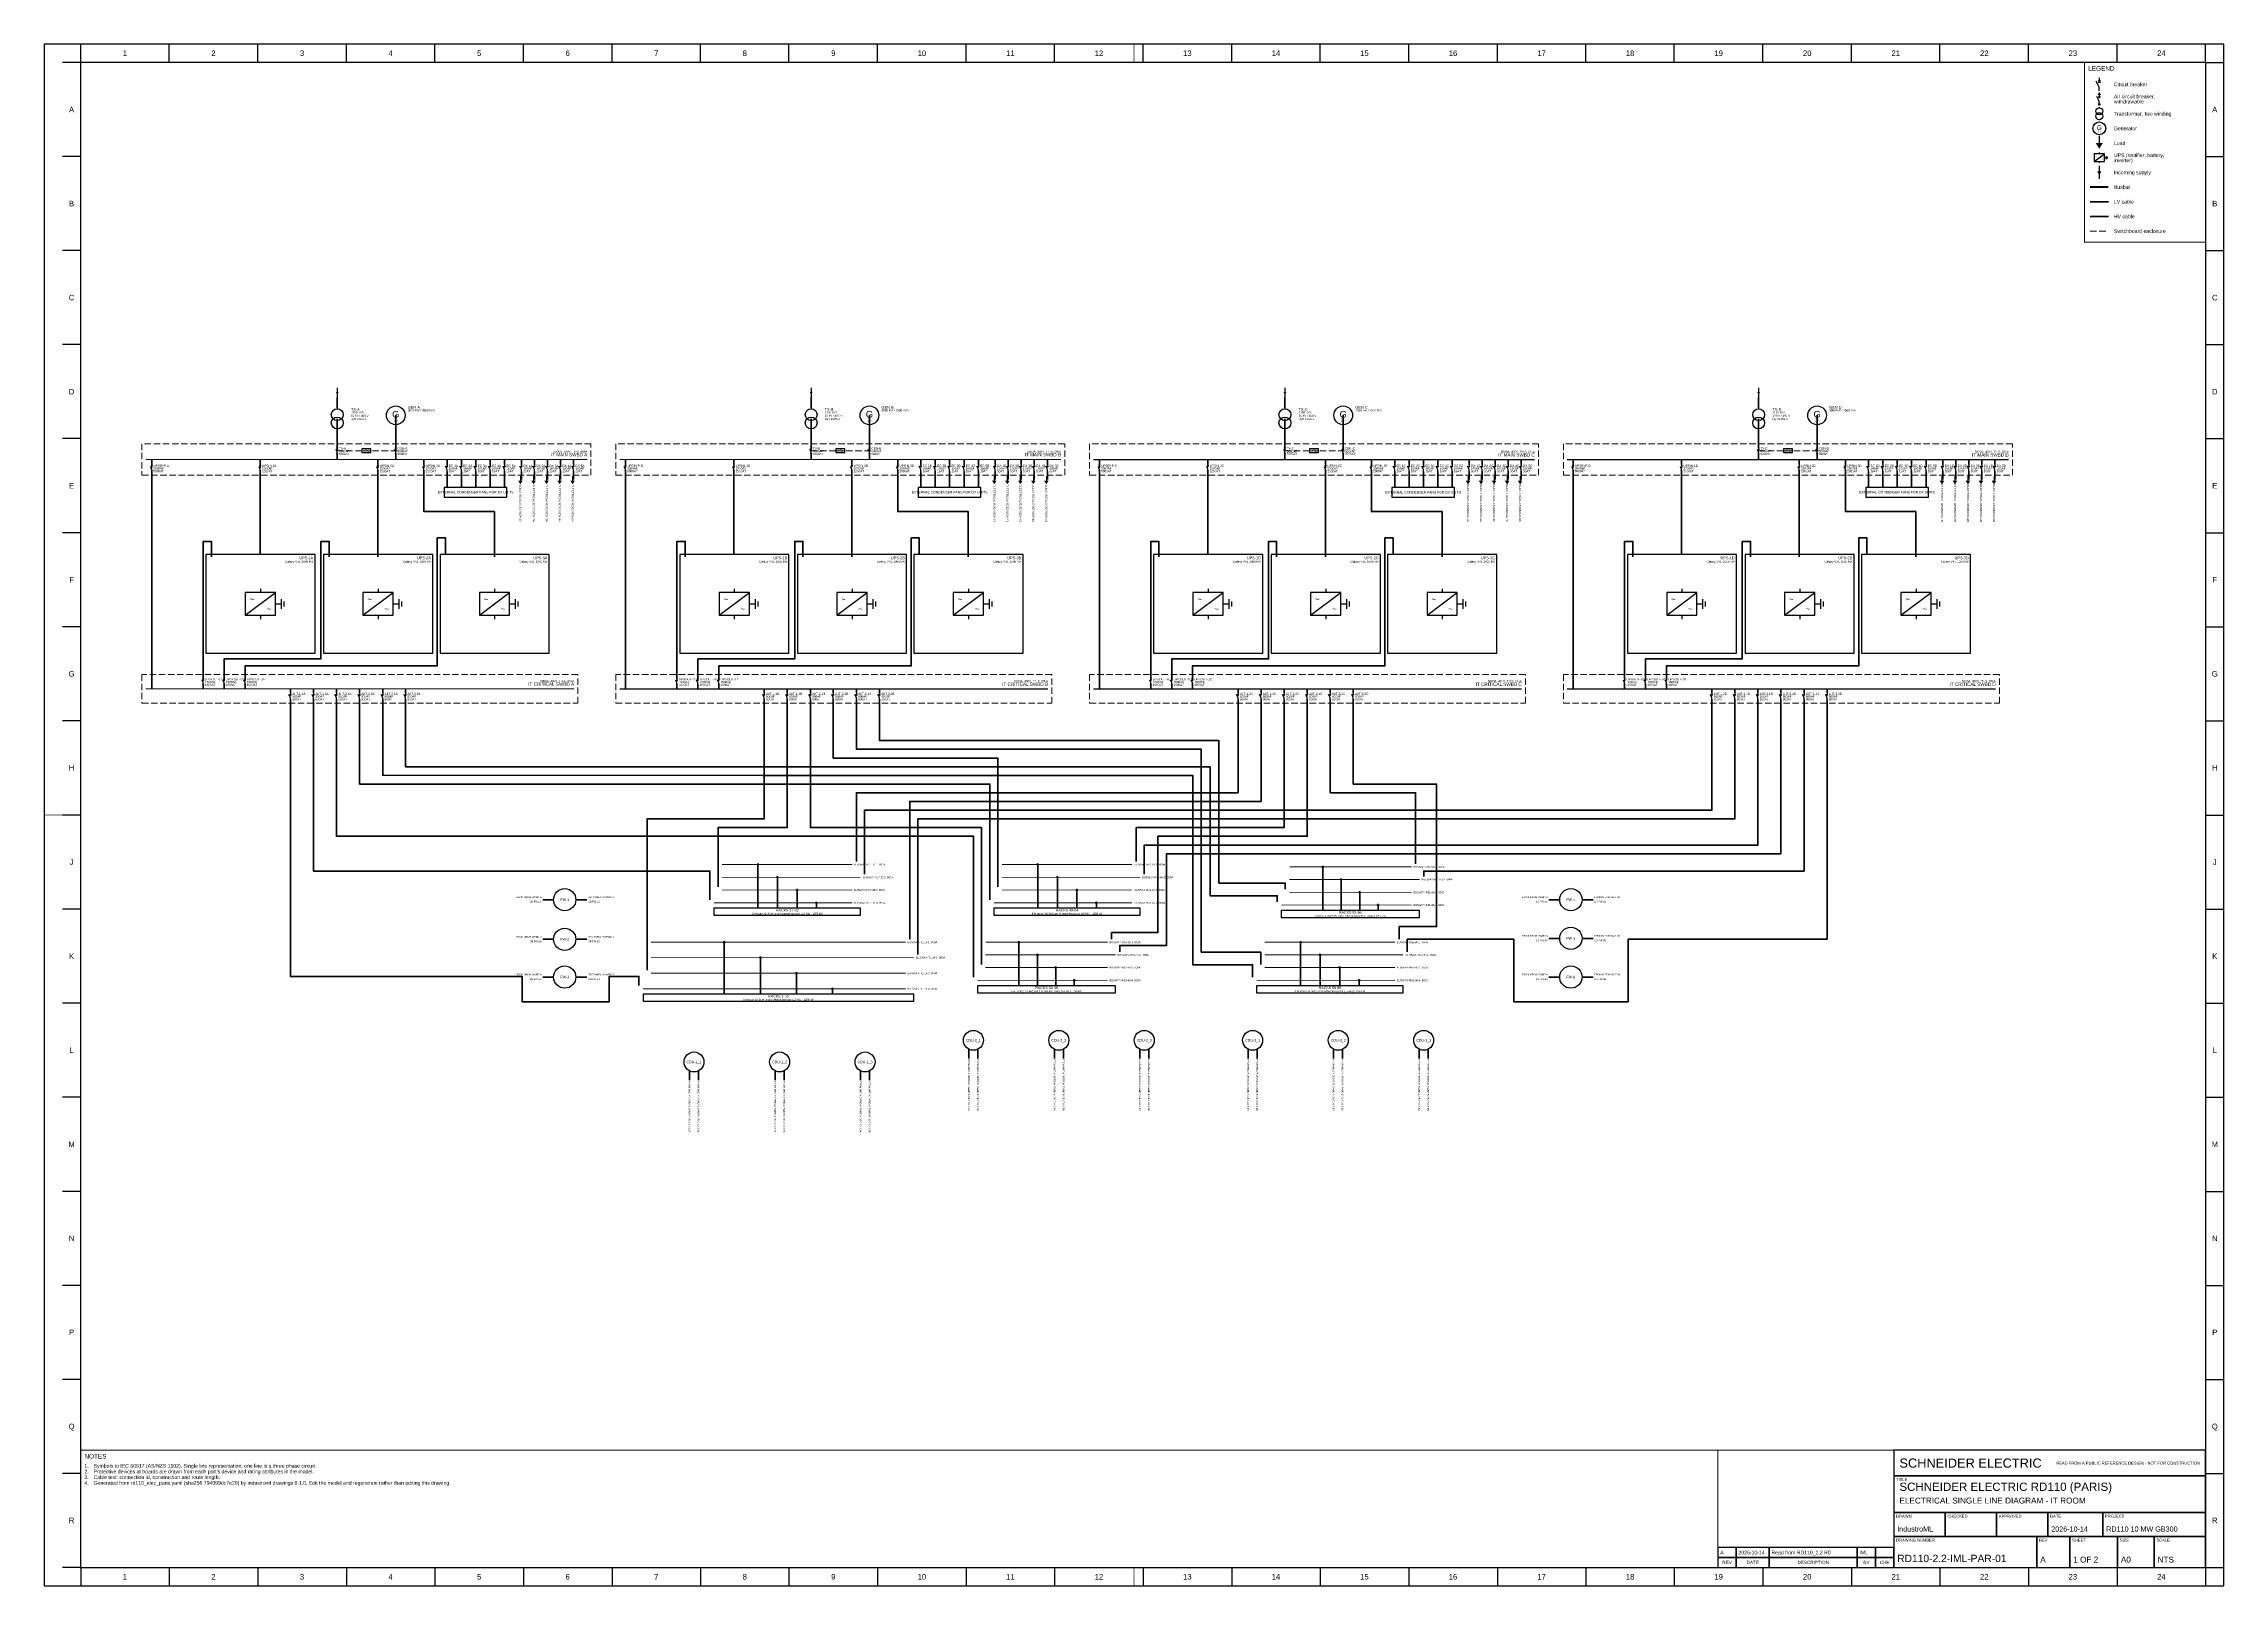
# Model space of a CAD drawing. Header units: millimetres. Extents: x 0 to 1189, y 0 to 841.
import ezdxf
from ezdxf.enums import TextEntityAlignment as Align

# ---------------------------------------------------------------- set-up
doc = ezdxf.new("R2010")
doc.units = ezdxf.units.MM
doc.linetypes.add('IND-DASHED', pattern=[5, 3.5, -1.5])
for name, color, linetype, lineweight in [('E-BUSBAR', 7, 'Continuous', 100), ('E-DEVICE', 7, 'Continuous', 25), ('E-ENCL', 8, 'IND-DASHED', 18), ('E-EQUIP', 7, 'Continuous', 25), ('E-HV', 1, 'Continuous', 35), ('E-LV', 7, 'Continuous', 35), ('E-TAG', 7, 'Continuous', 25), ('E-TEXT', 7, 'Continuous', 18), ('SHEET-BORDER', 7, 'Continuous', 25), ('SHEET-TEXT', 7, 'Continuous', 18), ('SHEET-TITLE', 7, 'Continuous', 35)]:
    doc.layers.add(name, color=color, linetype=linetype, lineweight=lineweight)
doc.styles.add('IND', font='arial.ttf')

# ---------------------------------------------------------------- blocks, each defined once
blk = doc.blocks.new('E-CB')
for p, q in [((0, -3), (-3.2, 3.4)), ((-1.2, 1.8), (1.2, 4.2)), ((-1.2, 4.2), (1.2, 1.8)), ((0, 7), (0, 3)), ((0, -7), (0, -3))]:
    blk.add_line(p, q)
at = {"style": 'IND'}
for tag, p in [('TAG', (3.5, 2.5)), ('RATING', (3.5, -0.5))]:
    blk.add_attdef(tag, p, '', height=2, dxfattribs=at)
blk = doc.blocks.new('E-ACB')
for p, q in [((0, -3), (-3.2, 3.4)), ((-1.6, 6.4), (0, 7.6)), ((-1.2, 1.8), (1.2, 4.2)), ((-1.2, 4.2), (1.2, 1.8)), ((0, 9), (0, 3)), ((0, 7.6), (1.6, 6.4)), ((-1.6, -7.6), (0, -6.4)), ((0, -9), (0, -3)), ((0, -6.4), (1.6, -7.6))]:
    blk.add_line(p, q)
at = {"style": 'IND'}
for tag, p in [('TAG', (3.5, 3)), ('RATING', (3.5, 0))]:
    blk.add_attdef(tag, p, '', height=2, dxfattribs=at)
blk = doc.blocks.new('E-TX')
for p, q in [((0, 11), (0, 10)), ((0, -10.2), (0, -11))]:
    blk.add_line(p, q)
for centre in [(0, 4.2), (0, -4.2)]:
    blk.add_circle(centre, 6)
at = {"style": 'IND'}
for tag, p in [('VOLTS', (8, -1.5)), ('TAG', (8, 6)), ('RATING', (8, 2.25)), ('VECTOR', (8, -5.25))]:
    blk.add_attdef(tag, p, '', height=2.5, dxfattribs=at)
blk = doc.blocks.new('E-GEN')
blk.add_circle((0, 0), 7)
at = {"style": 'IND'}
for s, height, p in [('G', 5, (0, 0.8)), ('3~', 2.2, (0, -3.6))]:
    blk.add_text(s, height=height, dxfattribs=at).set_placement(p, align=Align.MIDDLE_CENTER)
for tag, p in [('TAG', (9, 3)), ('RATING', (9, -0.75)), ('VOLTS', (9, -4.5))]:
    blk.add_attdef(tag, p, '', height=2.5, dxfattribs=at)
blk = doc.blocks.new('E-LOAD')
h = blk.add_hatch(color=256)
h.dxf.hatch_style = 1
h.paths.add_polyline_path([(-2.5, 0), (2.5, 0), (0, -4)])
blk.add_line((0, 5), (0, 0))
blk = doc.blocks.new('E-UPS')
for p, q in [((-8, -6), (8, 6)), ((0, 8), (0, 6)), ((8, 0), (11, 0)), ((11, 2.5), (11, -2.5)), ((12.4, 1.3), (12.4, -1.3)), ((0, -6), (0, -8))]:
    blk.add_line(p, q)
blk.add_lwpolyline([(-8, -6), (8, -6), (8, 6), (-8, 6)], close=True)
at = {"style": 'IND'}
for p in [(-4.5, 2.6), (4.5, -2.6)]:
    blk.add_text('~', height=3, dxfattribs=at).set_placement(p, align=Align.MIDDLE_CENTER)
blk = doc.blocks.new('E-SUPPLY')
h = blk.add_hatch(color=256)
h.dxf.hatch_style = 1
h.paths.add_polyline_path([(-2.2, 1), (2.2, 1), (0, -3)])
blk.add_line((0, 7), (0, -7))

msp = doc.modelspace()

# ---------------------------------------------------------------- linework, layer by layer
at = {"layer": 'E-BUSBAR'}
for points, const_width in [([(1116, 763), (1126, 763)], 1), ([(55.4, 614.4), (296.3, 614.4)], 0.6), ([(313.9, 614.4), (554.7, 614.4)], 0.6), ([(572.3, 614.3), (813.1, 614.3)], 0.6), ([(830.7, 614.3), (1071.6, 614.3)], 0.6), ([(55.4, 489.3), (289.1, 489.3)], 0.6), ([(313.9, 489.2), (547.6, 489.2)], 0.6), ([(572.3, 489.2), (806, 489.2)], 0.6), ([(830.7, 489.2), (1064.5, 489.2)], 0.6), ([(369.8, 393.5), (440.9, 393.5)], 0.45), ([(522.5, 393.5), (593.5, 393.5)], 0.45), ([(369.8, 386.5), (445.3, 386.5)], 0.45), ([(522.5, 386.5), (597.9, 386.5)], 0.45), ([(679.2, 385.3), (750.3, 385.3)], 0.45), ([(679.4, 392.2), (745.9, 392.2)], 0.45), ([(365.4, 372.6), (440.9, 372.6)], 0.45), ([(369.8, 379.6), (440.9, 379.6)], 0.45), ([(518.1, 372.6), (593.5, 372.6)], 0.45), ([(522.5, 379.6), (593.5, 379.6)], 0.45), ([(674.8, 371.4), (745.9, 371.4)], 0.45), ([(679.2, 378.3), (745.9, 378.3)], 0.45), ([(331.1, 351.1), (470, 351.1)], 0.45), ([(513.6, 351.1), (580.1, 351.1)], 0.45), ([(665.8, 351.1), (736.9, 351.1)], 0.45), ([(331.1, 342.7), (474.4, 342.7)], 0.45), ([(331.1, 334.2), (470, 334.2)], 0.45), ([(513.5, 344.2), (584.5, 344.2)], 0.45), ([(513.5, 337.3), (580.1, 337.3)], 0.45), ([(665.8, 344.2), (741.3, 344.2)], 0.45), ([(665.8, 337.3), (736.9, 337.3)], 0.45), ([(326.7, 325.7), (470, 325.7)], 0.45), ([(509.1, 330.3), (580.1, 330.3)], 0.45), ([(661.4, 330.3), (736.9, 330.3)], 0.45)]:
    msp.add_lwpolyline(points, dxfattribs=dict(at, const_width=const_width))
at = {"layer": 'E-DEVICE'}
for points in [[(173.3, 618.2), (178.3, 618.2), (178.3, 620.2), (173.3, 620.2)], [(431.8, 618.2), (436.8, 618.2), (436.8, 620.2), (431.8, 620.2)], [(690.2, 618.2), (695.2, 618.2), (695.2, 620.2), (690.2, 620.2)], [(948.7, 618.2), (953.7, 618.2), (953.7, 620.2), (948.7, 620.2)]]:
    msp.add_lwpolyline(points, close=True, dxfattribs=at)
at = {"layer": 'E-ENCL', "linetype": 'IND-DASHED'}
msp.add_line((1116, 739), (1126, 739), dxfattribs=at)
at = {"layer": 'E-ENCL'}
for p, q in [((178.3, 619.2), (159.1, 619.2)), ((192.6, 619.2), (173.3, 619.2)), ((436.8, 619.2), (417.6, 619.2)), ((451, 619.2), (431.8, 619.2)), ((695.2, 619.2), (676, 619.2)), ((709.4, 619.2), (690.2, 619.2)), ((953.7, 619.2), (934.4, 619.2)), ((967.9, 619.2), (948.7, 619.2))]:
    msp.add_line(p, q, dxfattribs=at)
for points in [[(53.4, 605.9), (298.3, 605.9), (298.3, 623), (53.4, 623)], [(311.9, 605.9), (556.7, 605.9), (556.7, 623), (311.9, 623)], [(570.3, 605.9), (815.1, 605.9), (815.1, 623), (570.3, 623)], [(828.7, 605.9), (1073.6, 605.9), (1073.6, 623), (828.7, 623)], [(53.4, 481.5), (291.1, 481.5), (291.1, 497.1), (53.4, 497.1)], [(311.9, 481.5), (549.6, 481.5), (549.6, 497.1), (311.9, 497.1)], [(570.3, 481.5), (808, 481.5), (808, 497.1), (570.3, 497.1)], [(828.7, 481.5), (1066.5, 481.5), (1066.5, 497.1), (828.7, 497.1)]]:
    msp.add_lwpolyline(points, close=True, dxfattribs=at)
at = {"layer": 'E-EQUIP'}
for points in [[(218.3, 593.9), (252.5, 593.9), (252.5, 599.2), (218.3, 599.2)], [(476.8, 593.9), (511, 593.9), (511, 599.2), (476.8, 599.2)], [(735.2, 593.9), (769.4, 593.9), (769.4, 599.2), (735.2, 599.2)], [(993.6, 593.9), (1027.8, 593.9), (1027.8, 599.2), (993.6, 599.2)], [(88.2, 508.7), (147.8, 508.7), (147.8, 562.5), (88.2, 562.5)], [(152.5, 508.7), (212, 508.7), (212, 562.5), (152.5, 562.5)], [(216, 508.7), (275.5, 508.7), (275.5, 562.5), (216, 562.5)], [(346.7, 508.7), (406.3, 508.7), (406.3, 562.5), (346.7, 562.5)], [(410.9, 508.7), (470.5, 508.7), (470.5, 562.5), (410.9, 562.5)], [(474.4, 508.7), (534, 508.7), (534, 562.5), (474.4, 562.5)], [(605.1, 508.7), (664.7, 508.7), (664.7, 562.5), (605.1, 562.5)], [(669.3, 508.7), (728.9, 508.7), (728.9, 562.5), (669.3, 562.5)], [(732.8, 508.7), (792.4, 508.7), (792.4, 562.5), (732.8, 562.5)], [(863.6, 508.7), (923.1, 508.7), (923.1, 562.5), (863.6, 562.5)], [(927.8, 508.7), (987.3, 508.7), (987.3, 562.5), (927.8, 562.5)], [(991.3, 508.7), (1050.8, 508.7), (1050.8, 562.5), (991.3, 562.5)], [(365.4, 365.8), (445.3, 365.8), (445.3, 369.6), (365.4, 369.6)], [(518.1, 365.8), (597.9, 365.8), (597.9, 369.6), (518.1, 369.6)], [(674.8, 364.6), (750.3, 364.6), (750.3, 368.4), (674.8, 368.4)], [(326.7, 318.9), (474.4, 318.9), (474.4, 322.7), (326.7, 322.7)], [(509.1, 323.5), (584.5, 323.5), (584.5, 327.3), (509.1, 327.3)], [(661.4, 323.5), (741.3, 323.5), (741.3, 327.3), (661.4, 327.3)]]:
    msp.add_lwpolyline(points, close=True, dxfattribs=at)
for centre, radius in [((284, 374.3), 6.08), ((832.8, 374.3), 6.08), ((284, 352.7), 6.08), ((832.8, 353.2), 6.08), ((284, 332.1), 6.08), ((832.8, 332.1), 6.08), ((506.9, 297.6), 5.44), ((553.5, 297.6), 5.44), ((600.1, 297.6), 5.44), ((659.2, 297.6), 5.44), ((705.9, 297.6), 5.44), ((752.5, 297.6), 5.44), ((354.5, 285.8), 5.44), ((401.2, 285.8), 5.44), ((447.8, 285.8), 5.44)]:
    msp.add_circle(centre, radius, dxfattribs=at)
at = {"layer": 'E-HV'}
msp.add_line((1116, 747), (1126, 747), dxfattribs=at)
for points in [[(159.9, 648.2), (159.9, 642.5)], [(418.4, 648.2), (418.4, 642.5)], [(676.8, 648.2), (676.8, 642.5)], [(935.2, 648.2), (935.2, 642.5)]]:
    msp.add_lwpolyline(points, dxfattribs=at)
at = {"layer": 'E-LV'}
for p, q in [((1116, 755), (1126, 755)), ((389.4, 393.5), (389.4, 369.6)), ((542, 393.5), (542, 369.6)), ((400, 386.5), (400, 369.6)), ((552.7, 386.5), (552.7, 369.6)), ((697.5, 392.2), (697.5, 368.4)), ((707.5, 385.3), (707.5, 368.4)), ((272, 374.3), (278, 374.3)), ((296.1, 374.3), (290.1, 374.3)), ((410.7, 379.6), (410.7, 369.6)), ((421.3, 372.6), (421.3, 369.6)), ((563.3, 379.6), (563.3, 369.6)), ((574, 372.6), (574, 369.6)), ((717.6, 378.3), (717.6, 368.4)), ((727.6, 371.4), (727.6, 368.4)), ((820.8, 374.3), (826.8, 374.3)), ((844.9, 374.3), (838.9, 374.3)), ((272, 352.7), (278, 352.7)), ((296.1, 352.7), (290.1, 352.7)), ((371, 351.1), (371, 322.7)), ((531.7, 351.1), (531.7, 327.3)), ((685.4, 351.1), (685.4, 327.3)), ((820.8, 353.2), (826.8, 353.2)), ((844.9, 353.2), (838.9, 353.2)), ((390.7, 342.7), (390.7, 322.7)), ((410.4, 334.2), (410.4, 322.7)), ((541.8, 344.2), (541.8, 327.3)), ((551.8, 337.3), (551.8, 327.3)), ((696, 344.2), (696, 327.3)), ((706.7, 337.3), (706.7, 327.3)), ((272, 332.1), (278, 332.1)), ((296.1, 332.1), (290.1, 332.1)), ((430.1, 325.7), (430.1, 322.7)), ((561.9, 330.3), (561.9, 327.3)), ((717.3, 330.3), (717.3, 327.3)), ((820.8, 332.1), (826.8, 332.1)), ((844.9, 332.1), (838.9, 332.1)), ((504.4, 292.7), (504.4, 287.7)), ((509.3, 292.7), (509.3, 287.7)), ((551.1, 292.7), (551.1, 287.7)), ((556, 292.7), (556, 287.7)), ((597.7, 292.7), (597.7, 287.7)), ((602.6, 292.7), (602.6, 287.7)), ((656.8, 292.7), (656.8, 287.7)), ((661.7, 292.7), (661.7, 287.7)), ((703.4, 292.7), (703.4, 287.7)), ((708.3, 292.7), (708.3, 287.7)), ((750, 292.7), (750, 287.7)), ((754.9, 292.7), (754.9, 287.7)), ((352.1, 280.9), (352.1, 275.9)), ((357, 280.9), (357, 275.9)), ((398.7, 280.9), (398.7, 275.9)), ((403.6, 280.9), (403.6, 275.9)), ((445.3, 280.9), (445.3, 275.9)), ((450.2, 280.9), (450.2, 275.9))]:
    msp.add_line(p, q, dxfattribs=at)
for points in [[(159.9, 636.6), (159.9, 621)], [(191.8, 638.5), (191.8, 621)], [(418.4, 636.6), (418.4, 621)], [(450.2, 638.5), (450.2, 621)], [(676.8, 636.6), (676.8, 621)], [(708.6, 638.5), (708.6, 621)], [(935.2, 636.6), (935.2, 621)], [(967.1, 638.5), (967.1, 621)], [(58.7, 614.3), (58.7, 611.6), (58.7, 611.6)], [(58.7, 607.9), (58.7, 607.9), (58.7, 489.2)], [(117.9, 614.3), (117.9, 611.6), (117.9, 611.6)], [(117.9, 607.9), (117.9, 607.9), (117.9, 563.2), (117.9, 562.5)], [(159.9, 617.4), (159.9, 617.4), (159.9, 616.6), (159.9, 614.3)], [(182.1, 614.3), (182.1, 611.6), (182.1, 611.6)], [(182.1, 607.9), (182.1, 607.9), (182.1, 561.3)], [(191.8, 617.4), (191.8, 617.4), (191.8, 616.6), (191.8, 614.3)], [(207.2, 614.3), (207.2, 611.6), (207.2, 611.6)], [(207.2, 607.9), (207.2, 607.9), (207.2, 586), (245.6, 586), (245.6, 561.3)], [(219.8, 614.3), (219.8, 611.6), (219.8, 611.6)], [(219.8, 607.9), (219.8, 607.9), (219.8, 603.5), (219.8, 599.2)], [(227.6, 614.3), (227.6, 611.6), (227.6, 611.6)], [(227.6, 607.9), (227.6, 607.9), (227.6, 603.5), (227.6, 599.2)], [(235.5, 614.3), (235.5, 611.6), (235.5, 611.6)], [(235.5, 607.9), (235.5, 607.9), (235.5, 603.5), (235.5, 599.2)], [(243.3, 614.3), (243.3, 611.6), (243.3, 611.6)], [(243.3, 607.9), (243.3, 607.9), (243.3, 603.5), (243.3, 599.2)], [(251.2, 614.3), (251.2, 611.6), (251.2, 611.6)], [(251.2, 607.9), (251.2, 607.9), (251.2, 603.5), (251.2, 599.2)], [(260.4, 614.3), (260.4, 611.6), (260.4, 611.6)], [(260.4, 607.9), (260.4, 607.9), (260.4, 603.5)], [(267.5, 614.3), (267.5, 611.6), (267.5, 611.6)], [(267.5, 607.9), (267.5, 607.9), (267.5, 603.5)], [(274.6, 614.3), (274.6, 611.6), (274.6, 611.6)], [(274.6, 607.9), (274.6, 607.9), (274.6, 603.5)], [(281.7, 614.3), (281.7, 611.6), (281.7, 611.6)], [(281.7, 607.9), (281.7, 607.9), (281.7, 603.5)], [(288.8, 614.3), (288.8, 611.6), (288.8, 611.6)], [(288.8, 607.9), (288.8, 607.9), (288.8, 603.5)], [(317.1, 614.3), (317.1, 611.6), (317.1, 611.6)], [(317.1, 607.9), (317.1, 607.9), (317.1, 489.2)], [(376.3, 614.3), (376.3, 611.6), (376.3, 611.6)], [(376.3, 607.9), (376.3, 608.4), (376.3, 563.2), (376.3, 562.5)], [(418.4, 617.4), (418.4, 617.4), (418.4, 616.7), (418.4, 614.4)], [(440.6, 614.3), (440.6, 611.6), (440.6, 611.6)], [(440.6, 607.9), (440.6, 607.9), (440.6, 561.3)], [(450.2, 617.4), (450.2, 617.4), (450.2, 616.7), (450.2, 614.4)], [(465.6, 614.3), (465.6, 611.6), (465.6, 611.6)], [(465.6, 607.9), (465.6, 607.9), (465.6, 586), (504.1, 586), (504.1, 561.3)], [(478.2, 614.3), (478.2, 611.6), (478.2, 611.6)], [(478.2, 607.9), (478.2, 607.9), (478.2, 603.5), (478.2, 599.2)], [(486.1, 614.3), (486.1, 611.6), (486.1, 611.6)], [(486.1, 607.9), (486.1, 607.9), (486.1, 603.5), (486.1, 599.2)], [(493.9, 614.3), (493.9, 611.6), (493.9, 611.6)], [(493.9, 607.9), (493.9, 607.9), (493.9, 603.5), (493.9, 599.2)], [(501.8, 614.3), (501.8, 611.6), (501.8, 611.6)], [(501.8, 607.9), (501.8, 607.9), (501.8, 603.5), (501.8, 599.2)], [(509.6, 614.3), (509.6, 611.6), (509.6, 611.6)], [(509.6, 607.9), (509.6, 607.9), (509.6, 603.5), (509.6, 599.2)], [(518.8, 614.3), (518.8, 611.6), (518.8, 611.6)], [(518.8, 607.9), (518.8, 607.9), (518.8, 603.5)], [(525.9, 614.3), (525.9, 611.6), (525.9, 611.6)], [(525.9, 607.9), (525.9, 607.9), (525.9, 603.5)], [(533, 614.3), (533, 611.6), (533, 611.6)], [(533, 607.9), (533, 607.9), (533, 603.5)], [(540.1, 614.3), (540.1, 611.6), (540.1, 611.6)], [(540.1, 607.9), (540.1, 607.9), (540.1, 603.5)], [(547.3, 614.3), (547.3, 611.6), (547.3, 611.6)], [(547.3, 607.9), (547.3, 607.9), (547.3, 603.5)], [(575.6, 614.3), (575.6, 611.6), (575.6, 611.6)], [(575.6, 607.9), (575.6, 607.9), (575.6, 489.2)], [(634.8, 614.3), (634.8, 611.6), (634.8, 611.6)], [(634.8, 607.9), (634.8, 607.9), (634.8, 563.2), (634.8, 562.5)], [(676.8, 617.4), (676.8, 617.4), (676.8, 616.7), (676.8, 614.4)], [(699, 614.3), (699, 611.6), (699, 611.6)], [(699, 607.9), (699, 607.9), (699, 561.3)], [(708.6, 617.4), (708.6, 617.4), (708.6, 616.7), (708.6, 614.4)], [(724, 614.3), (724, 611.6), (724, 611.6)], [(724, 607.9), (724, 607.9), (724, 586), (762.5, 586), (762.5, 561.3)], [(736.7, 614.3), (736.7, 611.6), (736.7, 611.6)], [(736.7, 607.9), (736.7, 607.9), (736.7, 603.5), (736.7, 599.2)], [(744.5, 614.3), (744.5, 611.6), (744.5, 611.6)], [(744.5, 607.9), (744.5, 607.9), (744.5, 603.5), (744.5, 599.2)], [(752.4, 614.3), (752.4, 611.6), (752.4, 611.6)], [(752.4, 607.9), (752.4, 607.9), (752.4, 603.5), (752.4, 599.2)], [(760.2, 614.3), (760.2, 611.6), (760.2, 611.6)], [(760.2, 607.9), (760.2, 607.9), (760.2, 603.5), (760.2, 599.2)], [(768, 614.3), (768, 611.6), (768, 611.6)], [(768, 607.9), (768, 607.9), (768, 603.5), (768, 599.2)], [(777.3, 614.3), (777.3, 611.6), (777.3, 611.6)], [(777.3, 607.9), (777.3, 607.9), (777.3, 603.5)], [(784.4, 614.3), (784.4, 611.6), (784.4, 611.6)], [(784.4, 607.9), (784.4, 607.9), (784.4, 603.5)], [(791.5, 614.3), (791.5, 611.6), (791.5, 611.6)], [(791.5, 607.9), (791.5, 607.9), (791.5, 603.5)], [(798.6, 614.3), (798.6, 611.6), (798.6, 611.6)], [(798.6, 607.9), (798.6, 607.9), (798.6, 603.5)], [(805.7, 614.3), (805.7, 611.6), (805.7, 611.6)], [(805.7, 607.9), (805.7, 607.9), (805.7, 603.5)], [(834, 614.3), (834, 611.6), (834, 611.6)], [(834, 607.9), (834, 608.4), (834, 489.2)], [(893.2, 614.3), (893.2, 611.6), (893.2, 611.6)], [(893.2, 607.9), (893.2, 608.4), (893.2, 563.2), (893.2, 562.5)], [(935.2, 617.4), (935.2, 617.4), (935.2, 616.6), (935.2, 614.3)], [(957.4, 614.3), (957.4, 611.6), (957.4, 611.6)], [(957.4, 607.9), (957.4, 607.9), (957.4, 561.3)], [(967.1, 617.4), (967.1, 617.4), (967.1, 616.6), (967.1, 614.3)], [(982.5, 614.3), (982.5, 611.6), (982.5, 611.6)], [(982.5, 607.9), (982.5, 607.9), (982.5, 586), (1020.9, 586), (1020.9, 561.3)], [(995.1, 614.3), (995.1, 611.6), (995.1, 611.6)], [(995.1, 607.9), (995.1, 607.9), (995.1, 603.5), (995.1, 599.2)], [(1003, 614.3), (1003, 611.6), (1003, 611.6)], [(1003, 607.9), (1003, 607.9), (1003, 603.5), (1003, 599.2)], [(1010.8, 614.3), (1010.8, 611.6), (1010.8, 611.6)], [(1010.8, 607.9), (1010.8, 607.9), (1010.8, 603.5), (1010.8, 599.2)], [(1018.6, 614.3), (1018.6, 611.6), (1018.6, 611.6)], [(1018.6, 607.9), (1018.6, 607.9), (1018.6, 603.5), (1018.6, 599.2)], [(1026.5, 614.3), (1026.5, 611.6), (1026.5, 611.6)], [(1026.5, 607.9), (1026.5, 607.9), (1026.5, 603.5), (1026.5, 599.2)], [(1035.7, 614.3), (1035.7, 611.6), (1035.7, 611.6)], [(1035.7, 607.9), (1035.7, 607.9), (1035.7, 603.5)], [(1042.8, 614.3), (1042.8, 611.6), (1042.8, 611.6)], [(1042.8, 607.9), (1042.8, 607.9), (1042.8, 603.5)], [(1049.9, 614.3), (1049.9, 611.6), (1049.9, 611.6)], [(1049.9, 607.9), (1049.9, 607.9), (1049.9, 603.5)], [(1057, 614.3), (1057, 611.6), (1057, 611.6)], [(1057, 607.9), (1057, 607.9), (1057, 603.5)], [(1064.1, 614.3), (1064.1, 611.6), (1064.1, 611.6)], [(1064.1, 607.9), (1064.1, 607.9), (1064.1, 603.5)], [(219, 563.2), (219, 571.6), (214.5, 571.6), (214.5, 501.8), (109.6, 501.8), (109.6, 495.1), (109.6, 495.1)], [(477.4, 563.2), (477.4, 571.6), (473, 571.6), (473, 501.8), (368, 501.8), (368, 495.1), (368, 495.1)], [(735.8, 563.2), (735.8, 571.6), (731.4, 571.6), (731.4, 501.8), (626.4, 501.8), (626.4, 495.1), (626.4, 495.1)], [(994.3, 563.2), (994.3, 571.6), (989.8, 571.6), (989.8, 501.8), (884.9, 501.8), (884.9, 495.1), (884.9, 495.1)], [(91.3, 561.3), (91.3, 569.7), (86.8, 569.7), (86.8, 495.1), (86.8, 495.1)], [(155.5, 561.3), (155.5, 569.7), (151, 569.7), (151, 505.6), (98.2, 505.6), (98.2, 495.1), (98.2, 495.1)], [(349.7, 561.3), (349.7, 569.7), (345.2, 569.7), (345.2, 495.1), (345.2, 495.1)], [(413.9, 561.3), (413.9, 569.7), (409.5, 569.7), (409.5, 505.6), (356.6, 505.6), (356.6, 495.1), (356.6, 495.1)], [(608.1, 561.3), (608.1, 569.7), (603.7, 569.7), (603.7, 495.1), (603.7, 495.1)], [(672.3, 561.3), (672.3, 569.7), (667.9, 569.7), (667.9, 505.6), (615.1, 505.6), (615.1, 495.1), (615.1, 495.1)], [(866.6, 561.3), (866.6, 569.7), (862.1, 569.7), (862.1, 495.1), (862.1, 495.1)], [(930.8, 561.3), (930.8, 569.7), (926.3, 569.7), (926.3, 505.6), (873.5, 505.6), (873.5, 495.1), (873.5, 495.1)], [(86.8, 491.5), (86.8, 491.5), (86.8, 489.3)], [(98.2, 491.5), (98.2, 491.5), (98.2, 489.3)], [(109.6, 491.5), (109.6, 491.5), (109.6, 489.3)], [(134.4, 489.2), (134.4, 487.2), (134.4, 487.2)], [(147, 489.2), (147, 487.2), (147, 487.2)], [(159.5, 489.2), (159.5, 487.2), (159.5, 487.2)], [(172.1, 489.2), (172.1, 487.2), (172.1, 487.2)], [(184.7, 489.2), (184.7, 487.2), (184.7, 487.2)], [(197.2, 489.2), (197.2, 487.2), (197.2, 487.2)], [(345.2, 491.5), (345.2, 491.5), (345.2, 489.3)], [(356.6, 491.5), (356.6, 491.5), (356.6, 489.3)], [(368, 491.5), (368, 491.5), (368, 489.3)], [(392.8, 489.2), (392.8, 487.2), (392.8, 487.2)], [(405.4, 489.2), (405.4, 487.2), (405.4, 487.2)], [(418, 489.2), (418, 487.2), (418, 487.2)], [(430.5, 489.2), (430.5, 487.2), (430.5, 487.2)], [(443.1, 489.2), (443.1, 487.2), (443.1, 487.2)], [(455.7, 489.2), (455.7, 487.2), (455.7, 487.2)], [(603.7, 491.5), (603.7, 491.5), (603.7, 489.3)], [(615.1, 491.5), (615.1, 491.5), (615.1, 489.3)], [(626.4, 491.5), (626.4, 491.5), (626.4, 489.3)], [(651.3, 489.3), (651.3, 487.2), (651.3, 487.2)], [(663.8, 489.3), (663.8, 487.2), (663.8, 487.2)], [(676.4, 489.3), (676.4, 487.2), (676.4, 487.2)], [(689, 489.3), (689, 487.2), (689, 487.2)], [(701.5, 489.3), (701.5, 487.2), (701.5, 487.2)], [(714.1, 489.3), (714.1, 487.2), (714.1, 487.2)], [(862.1, 491.5), (862.1, 491.5), (862.1, 489.3)], [(873.5, 491.5), (873.5, 491.5), (873.5, 489.3)], [(884.9, 491.5), (884.9, 491.5), (884.9, 489.3)], [(909.7, 489.2), (909.7, 487.2), (909.7, 487.2)], [(922.3, 489.2), (922.3, 487.2), (922.3, 487.2)], [(934.8, 489.2), (934.8, 487.2), (934.8, 487.2)], [(947.4, 489.2), (947.4, 487.2), (947.4, 487.2)], [(960, 489.2), (960, 487.2), (960, 487.2)], [(972.5, 489.2), (972.5, 487.2), (972.5, 487.2)], [(134.4, 483.5), (134.4, 483.5), (134.4, 332.5), (260.7, 332.5), (260.7, 318.6), (308.3, 318.6), (308.3, 332.5), (324.5, 332.5), (324.5, 327.5)], [(147, 483.5), (147, 483.5), (147, 389.9), (327.9, 389.9), (329.9, 389.9), (363.2, 389.9), (363.2, 374.3)], [(159.5, 483.5), (159.5, 483.5), (159.5, 408.9), (327.9, 408.9), (329.9, 408.9), (366.6, 408.9), (368.6, 408.9), (442.1, 408.9), (444.1, 408.9), (446.5, 408.9), (448.5, 408.9), (471.2, 408.9), (473.1, 408.9), (475.6, 408.9), (477.5, 408.9), (506.9, 408.9), (506.9, 332)], [(172.1, 483.5), (172.1, 483.5), (172.1, 437.4), (391.9, 437.4), (393.8, 437.4), (404.4, 437.4), (406.4, 437.4), (417, 437.4), (418.9, 437.4), (515.9, 437.4), (515.9, 374.3)], [(184.7, 483.5), (184.7, 483.5), (184.7, 442.2), (391.9, 442.1), (393.8, 442.1), (404.4, 442.1), (406.4, 442.1), (417, 442.1), (418.9, 442.1), (519.3, 442.1), (521.3, 442.1), (626.5, 442.1), (626.5, 338.8), (659.2, 338.8), (659.2, 332)], [(197.2, 483.5), (197.2, 483.5), (197.2, 446.8), (391.9, 446.8), (393.8, 446.8), (404.4, 446.8), (406.4, 446.8), (417, 446.8), (418.9, 446.8), (519.3, 446.8), (521.3, 446.8), (630.2, 446.8), (632.2, 446.8), (636, 446.8), (636, 376.5), (672.6, 376.5), (672.6, 373.1)], [(392.8, 483.5), (392.8, 483.5), (392.8, 418.4), (328.9, 418.4), (328.9, 335.9)], [(405.4, 483.5), (405.4, 483.5), (405.4, 413.6), (367.6, 413.6), (367.6, 381.3)], [(418, 483.5), (418, 483.5), (418, 413.6), (442.1, 413.6), (444.1, 413.6), (446.5, 413.6), (448.5, 413.6), (471.2, 413.6), (473.1, 413.6), (475.6, 413.6), (477.5, 413.6), (511.3, 413.6), (511.3, 339)], [(430.5, 483.5), (430.5, 483.5), (430.5, 451.5), (520.3, 451.5), (520.3, 381.3)], [(443.1, 483.5), (443.1, 483.5), (443.1, 456.4), (631.2, 456.4), (631.2, 345.7), (663.6, 345.7), (663.6, 339)], [(651.3, 483.5), (651.3, 483.5), (651.3, 432.6), (641.7, 432.6), (639.8, 432.6), (637, 432.6), (635, 432.6), (632.2, 432.6), (630.2, 432.6), (627.5, 432.6), (625.5, 432.6), (521.3, 432.6), (519.3, 432.6), (516.9, 432.6), (514.9, 432.6), (443.1, 432.6), (443.1, 395.2)], [(909.7, 483.5), (909.7, 483.5), (909.7, 423.1), (760.5, 423.1), (758.5, 423.1), (749.1, 423.1), (747.1, 423.1), (689.9, 423.1), (688, 423.1), (677.4, 423.1), (675.4, 423.1), (641.7, 423.1), (639.8, 423.1), (637, 423.1), (635, 423.1), (632.2, 423.1), (630.2, 423.1), (627.5, 423.1), (625.5, 423.1), (521.3, 423.1), (519.3, 423.1), (516.9, 423.1), (514.9, 423.1), (473.1, 423.1), (471.2, 423.1), (447.5, 423.1), (447.5, 388.2)], [(455.7, 483.5), (455.7, 483.5), (455.7, 461.1), (640.8, 461.1), (640.8, 383.4), (677, 383.4), (677, 380)], [(663.8, 483.5), (663.8, 483.5), (663.8, 427.9), (641.7, 427.9), (639.8, 427.9), (637, 427.9), (635, 427.9), (632.2, 427.9), (630.2, 427.9), (627.5, 427.9), (625.5, 427.9), (521.3, 427.9), (519.3, 427.9), (516.9, 427.9), (514.9, 427.9), (472.2, 427.9), (472.2, 352.8)], [(922.3, 483.5), (922.3, 483.5), (922.3, 418.4), (760.5, 418.4), (758.5, 418.4), (749.1, 418.4), (747.1, 418.4), (689.9, 418.4), (688, 418.4), (677.4, 418.4), (675.4, 418.4), (641.7, 418.4), (639.8, 418.4), (637, 418.4), (635, 418.4), (632.2, 418.4), (630.2, 418.4), (627.5, 418.4), (625.5, 418.4), (521.3, 418.4), (519.3, 418.4), (516.9, 418.4), (514.9, 418.4), (476.6, 418.4), (476.6, 344.4)], [(689, 483.5), (689, 483.5), (689, 408.9), (641.7, 408.9), (639.8, 408.9), (637, 408.9), (635, 408.9), (632.2, 408.9), (630.2, 408.9), (627.5, 408.9), (625.5, 408.9), (607.5, 408.9), (607.5, 356.4), (582.3, 356.4), (582.3, 352.8)], [(947.4, 483.5), (947.4, 483.5), (947.4, 399.4), (760.5, 399.4), (758.5, 399.4), (749.1, 399.4), (747.1, 399.4), (641.7, 399.4), (639.8, 399.4), (637, 399.4), (635, 399.4), (632.2, 399.4), (630.2, 399.4), (627.5, 399.4), (625.5, 399.4), (612.3, 399.4), (612.3, 349.4), (586.7, 349.4), (586.7, 345.9)], [(676.4, 483.5), (676.4, 483.5), (676.4, 413.6), (641.7, 413.6), (639.8, 413.6), (637, 413.6), (635, 413.6), (632.2, 413.6), (630.2, 413.6), (627.5, 413.6), (625.5, 413.6), (595.7, 413.6), (595.7, 395.2)], [(934.8, 483.5), (934.8, 483.5), (934.8, 404.1), (760.5, 404.1), (758.5, 404.1), (749.1, 404.1), (747.1, 404.1), (641.7, 404.1), (639.8, 404.1), (637, 404.1), (635, 404.1), (632.2, 404.1), (630.2, 404.1), (627.5, 404.1), (625.5, 404.1), (608.5, 404.1), (606.5, 404.1), (600.1, 404.1), (600.1, 388.2)], [(701.5, 483.5), (701.5, 483.5), (701.5, 432.6), (748.1, 432.6), (748.1, 393.9)], [(714.1, 483.5), (714.1, 483.5), (714.1, 437.4), (759.5, 437.4), (759.5, 359.6), (739.1, 359.6), (739.1, 352.8)], [(972.5, 483.5), (972.5, 483.5), (972.5, 352.7), (864, 352.7), (864, 318.6), (801.7, 318.6), (801.7, 352.7), (743.5, 352.7), (743.5, 345.9)], [(960, 483.5), (960, 483.5), (960, 389.9), (760.5, 389.9), (758.5, 389.9), (752.5, 389.9), (752.5, 387)]]:
    msp.add_lwpolyline(points, dxfattribs=at)
for centre in [(389.4, 393.5), (542, 393.5), (697.5, 392.2), (400, 386.5), (552.7, 386.5), (707.5, 385.3), (410.7, 379.6), (421.3, 372.6), (563.3, 379.6), (574, 372.6), (717.6, 378.3), (727.6, 371.4), (371, 351.1), (531.7, 351.1), (685.4, 351.1), (390.7, 342.7), (410.4, 334.2), (541.8, 344.2), (551.8, 337.3), (696, 344.2), (706.7, 337.3), (430.1, 325.7), (561.9, 330.3), (717.3, 330.3)]:
    msp.add_circle(centre, 0.35, dxfattribs=at)
at = {"layer": 'SHEET-BORDER'}
for p, q in [((20, 831), (20, 841)), ((68.3, 831), (68.3, 841)), ((116.6, 831), (116.6, 841)), ((164.9, 831), (164.9, 841)), ((213.2, 831), (213.2, 841)), ((261.5, 831), (261.5, 841)), ((309.8, 831), (309.8, 841)), ((358, 831), (358, 841)), ((406.3, 831), (406.3, 841)), ((454.6, 831), (454.6, 841)), ((502.9, 831), (502.9, 841)), ((551.2, 831), (551.2, 841)), ((599.5, 831), (599.5, 841)), ((647.8, 831), (647.8, 841)), ((696.1, 831), (696.1, 841)), ((744.4, 831), (744.4, 841)), ((792.7, 831), (792.7, 841)), ((841, 831), (841, 841)), ((889.2, 831), (889.2, 841)), ((937.5, 831), (937.5, 841)), ((985.8, 831), (985.8, 841)), ((1034.1, 831), (1034.1, 841)), ((1082.4, 831), (1082.4, 841)), ((1130.7, 831), (1130.7, 841)), ((1179, 831), (1179, 841)), ((20, 831), (10, 831)), ((1179, 831), (1189, 831)), ((20, 779.7), (10, 779.7)), ((1179, 779.7), (1189, 779.7)), ((20, 728.4), (10, 728.4)), ((1179, 728.4), (1189, 728.4)), ((20, 677.1), (10, 677.1)), ((1179, 677.1), (1189, 677.1)), ((20, 625.8), (10, 625.8)), ((1179, 625.8), (1189, 625.8)), ((20, 574.4), (10, 574.4)), ((1179, 574.4), (1189, 574.4)), ((20, 523.1), (10, 523.1)), ((1179, 523.1), (1189, 523.1)), ((20, 471.8), (10, 471.8)), ((1179, 471.8), (1189, 471.8)), ((20, 420.5), (10, 420.5)), ((1179, 420.5), (1189, 420.5)), ((20, 369.2), (10, 369.2)), ((1179, 369.2), (1189, 369.2)), ((20, 317.9), (10, 317.9)), ((1179, 317.9), (1189, 317.9)), ((20, 266.6), (10, 266.6)), ((1179, 266.6), (1189, 266.6)), ((20, 215.2), (10, 215.2)), ((1179, 215.2), (1189, 215.2)), ((20, 163.9), (10, 163.9)), ((1179, 163.9), (1189, 163.9)), ((20, 112.6), (10, 112.6)), ((1179, 112.6), (1189, 112.6)), ((20, 61.3), (10, 61.3)), ((1179, 61.3), (1189, 61.3)), ((20, 10), (10, 10)), ((20, 10), (20, 0)), ((68.3, 10), (68.3, 0)), ((116.6, 10), (116.6, 0)), ((164.9, 10), (164.9, 0)), ((213.2, 10), (213.2, 0)), ((261.5, 10), (261.5, 0)), ((309.8, 10), (309.8, 0)), ((358, 10), (358, 0)), ((406.3, 10), (406.3, 0)), ((454.6, 10), (454.6, 0)), ((502.9, 10), (502.9, 0)), ((551.2, 10), (551.2, 0)), ((599.5, 10), (599.5, 0)), ((647.8, 10), (647.8, 0)), ((696.1, 10), (696.1, 0)), ((744.4, 10), (744.4, 0)), ((792.7, 10), (792.7, 0)), ((841, 10), (841, 0)), ((889.2, 10), (889.2, 0)), ((937.5, 10), (937.5, 0)), ((985.8, 10), (985.8, 0)), ((1034.1, 10), (1034.1, 0)), ((1082.4, 10), (1082.4, 0)), ((1130.7, 10), (1130.7, 0)), ((1179, 10), (1179, 0)), ((1179, 10), (1189, 10))]:
    msp.add_line(p, q, dxfattribs=at)
for points in [[(0, 0), (1189, 0), (1189, 841), (0, 841)], [(1009, 60), (1179, 60), (1179, 74), (1009, 74)], [(1009, 40), (1179, 40), (1179, 60), (1009, 60)], [(1009, 27), (1037, 27), (1037, 40), (1009, 40)], [(1037, 27), (1065, 27), (1065, 40), (1037, 40)], [(1065, 27), (1093, 27), (1093, 40), (1065, 40)], [(1093, 27), (1123, 27), (1123, 40), (1093, 40)], [(1123, 27), (1179, 27), (1179, 40), (1123, 40)], [(1009, 10), (1087, 10), (1087, 27), (1009, 27)], [(1087, 10), (1105, 10), (1105, 27), (1087, 27)], [(1105, 10), (1131, 10), (1131, 27), (1105, 27)], [(1131, 10), (1151, 10), (1151, 27), (1131, 27)], [(1151, 10), (1179, 10), (1179, 27), (1151, 27)], [(913, 15.5), (923, 15.5), (923, 21), (913, 21)], [(913, 10), (923, 10), (923, 15.5), (913, 15.5)], [(923, 15.5), (941, 15.5), (941, 21), (923, 21)], [(923, 10), (941, 10), (941, 15.5), (923, 15.5)], [(941, 15.5), (989, 15.5), (989, 21), (941, 21)], [(941, 10), (989, 10), (989, 15.5), (941, 15.5)], [(989, 15.5), (999, 15.5), (999, 21), (989, 21)], [(989, 10), (999, 10), (999, 15.5), (989, 15.5)], [(999, 15.5), (1009, 15.5), (1009, 21), (999, 21)], [(999, 10), (1009, 10), (1009, 15.5), (999, 15.5)]]:
    msp.add_lwpolyline(points, close=True, dxfattribs=at)
at = {"layer": 'SHEET-BORDER', "const_width": 0.5}
for points in [[(594.5, 841), (594.5, 831)], [(0, 420.5), (20, 420.5)], [(1189, 420.5), (1179, 420.5)], [(594.5, 0), (594.5, 10)]]:
    msp.add_lwpolyline(points, dxfattribs=at)
at = {"layer": 'SHEET-BORDER'}
for points, const_width in [([(20, 10), (1179, 10), (1179, 831), (20, 831)], 0.7), ([(1113, 733), (1179, 733), (1179, 831), (1113, 831)], 0.5), ([(20, 10), (913, 10), (913, 74), (20, 74)], 0.5), ([(913, 10), (1009, 10), (1009, 74), (913, 74)], 0.5), ([(1009, 10), (1179, 10), (1179, 74), (1009, 74)], 0.5)]:
    msp.add_lwpolyline(points, close=True, dxfattribs=dict(at, const_width=const_width))

# ---------------------------------------------------------------- block references
at = {"layer": 'E-DEVICE'}
for name, p, xscale, yscale in [('E-CB', (1121, 819), 0.5, 0.5), ('E-ACB', (1121, 811), 0.3888888888888889, 0.3888888888888889), ('E-GEN', (1121, 795), 0.5, 0.5), ('E-TX', (1121, 803), 0.3181818181818182, 0.3181818181818182), ('E-LOAD', (1121, 787), 0.7777777777777778, 0.7777777777777778), ('E-UPS', (1121, 779), 0.34615384615384615, 0.34615384615384615), ('E-SUPPLY', (1121, 771), 0.5, 0.5), ('E-ACB', (159.9, 619.2), 0.2033, 0.2033), ('E-ACB', (191.8, 619.2), 0.2033, 0.2033), ('E-ACB', (418.4, 619.2), 0.2033, 0.2033), ('E-ACB', (450.2, 619.2), 0.2033, 0.2033), ('E-ACB', (676.8, 619.2), 0.2033, 0.2033), ('E-ACB', (708.6, 619.2), 0.2033, 0.2033), ('E-ACB', (935.2, 619.2), 0.2033, 0.2033), ('E-ACB', (967.1, 619.2), 0.2033, 0.2033), ('E-ACB', (58.7, 609.8), 0.2033, 0.2033), ('E-ACB', (117.9, 609.8), 0.2033, 0.2033), ('E-ACB', (182.1, 609.8), 0.2033, 0.2033), ('E-ACB', (207.2, 609.8), 0.2033, 0.2033), ('E-CB', (219.8, 609.8), 0.2613857142857143, 0.2613857142857143), ('E-CB', (227.6, 609.8), 0.2613857142857143, 0.2613857142857143), ('E-CB', (235.5, 609.8), 0.2613857142857143, 0.2613857142857143), ('E-CB', (243.3, 609.8), 0.2613857142857143, 0.2613857142857143), ('E-CB', (251.2, 609.8), 0.2613857142857143, 0.2613857142857143), ('E-CB', (260.4, 609.8), 0.2613857142857143, 0.2613857142857143), ('E-CB', (267.5, 609.8), 0.2613857142857143, 0.2613857142857143), ('E-CB', (274.6, 609.8), 0.2613857142857143, 0.2613857142857143), ('E-CB', (281.7, 609.8), 0.2613857142857143, 0.2613857142857143), ('E-CB', (288.8, 609.8), 0.2613857142857143, 0.2613857142857143), ('E-ACB', (317.1, 609.8), 0.2033, 0.2033), ('E-ACB', (376.3, 609.8), 0.2033, 0.2033), ('E-ACB', (440.6, 609.8), 0.2033, 0.2033), ('E-ACB', (465.6, 609.8), 0.2033, 0.2033), ('E-CB', (478.2, 609.8), 0.2613857142857143, 0.2613857142857143), ('E-CB', (486.1, 609.8), 0.2613857142857143, 0.2613857142857143), ('E-CB', (493.9, 609.8), 0.2613857142857143, 0.2613857142857143), ('E-CB', (501.8, 609.8), 0.2613857142857143, 0.2613857142857143), ('E-CB', (509.6, 609.8), 0.2613857142857143, 0.2613857142857143), ('E-CB', (518.8, 609.8), 0.2613857142857143, 0.2613857142857143), ('E-CB', (525.9, 609.8), 0.2613857142857143, 0.2613857142857143), ('E-CB', (533, 609.8), 0.2613857142857143, 0.2613857142857143), ('E-CB', (540.1, 609.8), 0.2613857142857143, 0.2613857142857143), ('E-CB', (547.3, 609.8), 0.2613857142857143, 0.2613857142857143), ('E-ACB', (575.6, 609.8), 0.2033, 0.2033), ('E-ACB', (634.8, 609.8), 0.2033, 0.2033), ('E-ACB', (699, 609.8), 0.2033, 0.2033), ('E-ACB', (724, 609.8), 0.2033, 0.2033), ('E-CB', (736.7, 609.8), 0.2613857142857143, 0.2613857142857143), ('E-CB', (744.5, 609.8), 0.2613857142857143, 0.2613857142857143), ('E-CB', (752.4, 609.8), 0.2613857142857143, 0.2613857142857143), ('E-CB', (760.2, 609.8), 0.2613857142857143, 0.2613857142857143), ('E-CB', (768, 609.8), 0.2613857142857143, 0.2613857142857143), ('E-CB', (777.3, 609.8), 0.2613857142857143, 0.2613857142857143), ('E-CB', (784.4, 609.8), 0.2613857142857143, 0.2613857142857143), ('E-CB', (791.5, 609.8), 0.2613857142857143, 0.2613857142857143), ('E-CB', (798.6, 609.8), 0.2613857142857143, 0.2613857142857143), ('E-CB', (805.7, 609.8), 0.2613857142857143, 0.2613857142857143), ('E-ACB', (834, 609.8), 0.2033, 0.2033), ('E-ACB', (893.2, 609.8), 0.2033, 0.2033), ('E-ACB', (957.4, 609.8), 0.2033, 0.2033), ('E-ACB', (982.5, 609.8), 0.2033, 0.2033), ('E-CB', (995.1, 609.8), 0.2613857142857143, 0.2613857142857143), ('E-CB', (1003, 609.8), 0.2613857142857143, 0.2613857142857143), ('E-CB', (1010.8, 609.8), 0.2613857142857143, 0.2613857142857143), ('E-CB', (1018.6, 609.8), 0.2613857142857143, 0.2613857142857143), ('E-CB', (1026.5, 609.8), 0.2613857142857143, 0.2613857142857143), ('E-CB', (1035.7, 609.8), 0.2613857142857143, 0.2613857142857143), ('E-CB', (1042.8, 609.8), 0.2613857142857143, 0.2613857142857143), ('E-CB', (1049.9, 609.8), 0.2613857142857143, 0.2613857142857143), ('E-CB', (1057, 609.8), 0.2613857142857143, 0.2613857142857143), ('E-CB', (1064.1, 609.8), 0.2613857142857143, 0.2613857142857143), ('E-ACB', (86.8, 493.3), 0.2033, 0.2033), ('E-ACB', (98.2, 493.3), 0.2033, 0.2033), ('E-ACB', (109.6, 493.3), 0.2033, 0.2033), ('E-ACB', (345.2, 493.3), 0.2033, 0.2033), ('E-ACB', (356.6, 493.3), 0.2033, 0.2033), ('E-ACB', (368, 493.3), 0.2033, 0.2033), ('E-ACB', (603.7, 493.3), 0.2033, 0.2033), ('E-ACB', (615.1, 493.3), 0.2033, 0.2033), ('E-ACB', (626.4, 493.3), 0.2033, 0.2033), ('E-ACB', (862.1, 493.3), 0.2033, 0.2033), ('E-ACB', (873.5, 493.3), 0.2033, 0.2033), ('E-ACB', (884.9, 493.3), 0.2033, 0.2033), ('E-CB', (134.4, 485.3), 0.2613857142857143, 0.2613857142857143), ('E-CB', (147, 485.3), 0.2613857142857143, 0.2613857142857143), ('E-CB', (159.5, 485.3), 0.2613857142857143, 0.2613857142857143), ('E-CB', (172.1, 485.3), 0.2613857142857143, 0.2613857142857143), ('E-CB', (184.7, 485.3), 0.2613857142857143, 0.2613857142857143), ('E-CB', (197.2, 485.3), 0.2613857142857143, 0.2613857142857143), ('E-CB', (392.8, 485.3), 0.2613857142857143, 0.2613857142857143), ('E-CB', (405.4, 485.3), 0.2613857142857143, 0.2613857142857143), ('E-CB', (418, 485.3), 0.2613857142857143, 0.2613857142857143), ('E-CB', (430.5, 485.3), 0.2613857142857143, 0.2613857142857143), ('E-CB', (443.1, 485.3), 0.2613857142857143, 0.2613857142857143), ('E-CB', (455.7, 485.3), 0.2613857142857143, 0.2613857142857143), ('E-CB', (651.3, 485.4), 0.2613857142857143, 0.2613857142857143), ('E-CB', (663.8, 485.4), 0.2613857142857143, 0.2613857142857143), ('E-CB', (676.4, 485.4), 0.2613857142857143, 0.2613857142857143), ('E-CB', (689, 485.4), 0.2613857142857143, 0.2613857142857143), ('E-CB', (701.5, 485.4), 0.2613857142857143, 0.2613857142857143), ('E-CB', (714.1, 485.4), 0.2613857142857143, 0.2613857142857143), ('E-CB', (909.7, 485.3), 0.2613857142857143, 0.2613857142857143), ('E-CB', (922.3, 485.3), 0.2613857142857143, 0.2613857142857143), ('E-CB', (934.8, 485.3), 0.2613857142857143, 0.2613857142857143), ('E-CB', (947.4, 485.3), 0.2613857142857143, 0.2613857142857143), ('E-CB', (960, 485.3), 0.2613857142857143, 0.2613857142857143), ('E-CB', (972.5, 485.3), 0.2613857142857143, 0.2613857142857143)]:
    msp.add_blockref(name, p, dxfattribs=dict(at, xscale=xscale, yscale=yscale))
at = {"layer": 'E-EQUIP'}
for name, p, xscale, yscale in [('E-TX', (159.9, 636.6), 0.5406363636363637, 0.5406363636363637), ('E-SUPPLY', (159.9, 650.9), 0.38, 0.38), ('E-GEN', (191.8, 638.5), 0.7298714285714285, 0.7298714285714285), ('E-TX', (418.4, 636.6), 0.5406363636363637, 0.5406363636363637), ('E-SUPPLY', (418.4, 650.9), 0.38, 0.38), ('E-GEN', (450.2, 638.5), 0.7298714285714285, 0.7298714285714285), ('E-TX', (676.8, 636.6), 0.5406363636363637, 0.5406363636363637), ('E-SUPPLY', (676.8, 650.9), 0.38, 0.38), ('E-GEN', (708.6, 638.5), 0.7298714285714285, 0.7298714285714285), ('E-TX', (935.2, 636.6), 0.5406363636363637, 0.5406363636363637), ('E-SUPPLY', (935.2, 650.9), 0.38, 0.38), ('E-GEN', (967.1, 638.5), 0.7298714285714285, 0.7298714285714285), ('E-LOAD', (259.8, 602.9), 0.5, 0.5), ('E-LOAD', (267, 602.9), 0.5, 0.5), ('E-LOAD', (274.1, 602.9), 0.5, 0.5), ('E-LOAD', (281.2, 602.9), 0.5, 0.5), ('E-LOAD', (288.3, 602.9), 0.5, 0.5), ('E-LOAD', (518.3, 602.9), 0.5, 0.5), ('E-LOAD', (525.4, 602.9), 0.5, 0.5), ('E-LOAD', (532.5, 602.9), 0.5, 0.5), ('E-LOAD', (539.6, 602.9), 0.5, 0.5), ('E-LOAD', (546.7, 602.9), 0.5, 0.5), ('E-LOAD', (776.7, 602.8), 0.5, 0.5), ('E-LOAD', (783.8, 602.8), 0.5, 0.5), ('E-LOAD', (790.9, 602.8), 0.5, 0.5), ('E-LOAD', (798, 602.8), 0.5, 0.5), ('E-LOAD', (805.1, 602.8), 0.5, 0.5), ('E-LOAD', (1035.2, 602.8), 0.5, 0.5), ('E-LOAD', (1042.3, 602.8), 0.5, 0.5), ('E-LOAD', (1049.4, 602.8), 0.5, 0.5), ('E-LOAD', (1056.5, 602.8), 0.5, 0.5), ('E-LOAD', (1063.6, 602.8), 0.5, 0.5), ('E-UPS', (118, 535.6), 1.0309326923076922, 1.0309326923076922), ('E-UPS', (182.2, 535.6), 1.0309326923076922, 1.0309326923076922), ('E-UPS', (245.7, 535.6), 1.0309326923076922, 1.0309326923076922), ('E-UPS', (376.5, 535.6), 1.0309326923076922, 1.0309326923076922), ('E-UPS', (440.7, 535.6), 1.0309326923076922, 1.0309326923076922), ('E-UPS', (504.2, 535.6), 1.0309326923076922, 1.0309326923076922), ('E-UPS', (634.9, 535.6), 1.0309326923076922, 1.0309326923076922), ('E-UPS', (699.1, 535.6), 1.0309326923076922, 1.0309326923076922), ('E-UPS', (762.6, 535.6), 1.0309326923076922, 1.0309326923076922), ('E-UPS', (893.3, 535.6), 1.0309326923076922, 1.0309326923076922), ('E-UPS', (957.6, 535.6), 1.0309326923076922, 1.0309326923076922), ('E-UPS', (1021.1, 535.6), 1.0309326923076922, 1.0309326923076922)]:
    msp.add_blockref(name, p, dxfattribs=dict(at, xscale=xscale, yscale=yscale))

# ---------------------------------------------------------------- texts
at = {"layer": 'E-TAG', "style": 'IND'}
for s, height, p in [('TX-A', 1.5, (167.4, 642.5)), ('GEN-A', 1.5, (198.4, 643.6)), ('TX-B', 1.5, (425.8, 642.5)), ('GEN-B', 1.5, (456.8, 643.6)), ('TX-C', 1.5, (684.3, 642.5)), ('GEN-C', 1.5, (715.2, 643.6)), ('TX-D', 1.5, (942.7, 642.5)), ('GEN-D', 1.5, (973.7, 643.6)), ('TX-A', 1.21, (160.9, 621)), ('GEN-A', 1.21, (192.8, 621)), ('TX-B', 1.21, (419.4, 621)), ('GEN-B', 1.21, (451.2, 621)), ('TX-C', 1.21, (677.8, 621)), ('GEN-C', 1.21, (709.6, 621)), ('TX-D', 1.21, (936.2, 621)), ('GEN-D', 1.21, (968.1, 621)), ('UPSBYP-A', 1.21, (59.7, 611.6)), ('UPSIN-1A', 1.21, (118.9, 611.6)), ('UPSIN-2A', 1.21, (183.1, 611.6)), ('UPSIN-3A', 1.21, (208.2, 611.6)), ('EC-1A', 1.21, (220.8, 611.6)), ('EC-2A', 1.21, (228.6, 611.6)), ('EC-3A', 1.21, (236.5, 611.6)), ('EC-4A', 1.21, (244.3, 611.6)), ('EC-5A', 1.21, (252.2, 611.6)), ('DX-1A', 1.21, (261.4, 611.6)), ('DX-2A', 1.21, (268.5, 611.6)), ('DX-3A', 1.21, (275.6, 611.6)), ('DX-4A', 1.21, (282.7, 611.6)), ('DX-5A', 1.21, (289.8, 611.6)), ('UPSBYP-B', 1.21, (318.1, 611.6)), ('UPSIN-1B', 1.21, (377.3, 611.6)), ('UPSIN-2B', 1.21, (441.6, 611.6)), ('UPSIN-3B', 1.21, (466.6, 611.6)), ('EC-1B', 1.21, (479.2, 611.6)), ('EC-2B', 1.21, (487.1, 611.6)), ('EC-3B', 1.21, (494.9, 611.6)), ('EC-4B', 1.21, (502.8, 611.6)), ('EC-5B', 1.21, (510.6, 611.6)), ('DX-1B', 1.21, (519.8, 611.6)), ('DX-2B', 1.21, (526.9, 611.6)), ('DX-3B', 1.21, (534, 611.6)), ('DX-4B', 1.21, (541.1, 611.6)), ('DX-5B', 1.21, (548.3, 611.6)), ('UPSBYP-C', 1.21, (576.6, 611.6)), ('UPSIN-1C', 1.21, (635.8, 611.6)), ('UPSIN-2C', 1.21, (700, 611.6)), ('UPSIN-3C', 1.21, (725, 611.6)), ('EC-1C', 1.21, (737.7, 611.6)), ('EC-2C', 1.21, (745.5, 611.6)), ('EC-3C', 1.21, (753.4, 611.6)), ('EC-4C', 1.21, (761.2, 611.6)), ('EC-5C', 1.21, (769, 611.6)), ('DX-1C', 1.21, (778.3, 611.6)), ('DX-2C', 1.21, (785.4, 611.6)), ('DX-3C', 1.21, (792.5, 611.6)), ('DX-4C', 1.21, (799.6, 611.6)), ('DX-5C', 1.21, (806.7, 611.6)), ('UPSBYP-D', 1.21, (835, 611.6)), ('UPSIN-1D', 1.21, (894.2, 611.6)), ('UPSIN-2D', 1.21, (958.4, 611.6)), ('UPSIN-3D', 1.21, (983.5, 611.6)), ('EC-1D', 1.21, (996.1, 611.6)), ('EC-2D', 1.21, (1004, 611.6)), ('EC-3D', 1.21, (1011.8, 611.6)), ('EC-4D', 1.21, (1019.6, 611.6)), ('EC-5D', 1.21, (1027.5, 611.6)), ('DX-1D', 1.21, (1036.7, 611.6)), ('DX-2D', 1.21, (1043.8, 611.6)), ('DX-3D', 1.21, (1050.9, 611.6)), ('DX-4D', 1.21, (1058, 611.6)), ('DX-5D', 1.21, (1065.1, 611.6)), ('UPSOUT-1A', 1.21, (87.8, 495.1)), ('UPSOUT-2A', 1.21, (99.2, 495.1)), ('UPSOUT-3A', 1.21, (110.6, 495.1)), ('UPSOUT-1B', 1.21, (346.2, 495.1)), ('UPSOUT-2B', 1.21, (357.6, 495.1)), ('UPSOUT-3B', 1.21, (369, 495.1)), ('UPSOUT-1C', 1.21, (604.7, 495.1)), ('UPSOUT-2C', 1.21, (616.1, 495.1)), ('UPSOUT-3C', 1.21, (627.4, 495.1)), ('UPSOUT-1D', 1.21, (863.1, 495.1)), ('UPSOUT-2D', 1.21, (874.5, 495.1)), ('UPSOUT-3D', 1.21, (885.9, 495.1)), ('AIIT-1.1A', 1.21, (135.4, 487.2)), ('AIIT-1.2A', 1.21, (148, 487.2)), ('AIIT-2.1A', 1.21, (160.5, 487.2)), ('AIIT-2.2A', 1.21, (173.1, 487.2)), ('AIIT-3.1A', 1.21, (185.7, 487.2)), ('AIIT-3.2A', 1.21, (198.2, 487.2)), ('AIIT-1.1B', 1.21, (393.8, 487.2)), ('AIIT-1.2B', 1.21, (406.4, 487.2)), ('AIIT-2.1B', 1.21, (419, 487.2)), ('AIIT-2.2B', 1.21, (431.5, 487.2)), ('AIIT-3.1B', 1.21, (444.1, 487.2)), ('AIIT-3.2B', 1.21, (456.7, 487.2)), ('AIIT-1.2C', 1.21, (652.3, 487.2)), ('AIIT-1.1C', 1.21, (664.8, 487.2)), ('AIIT-2.2C', 1.21, (677.4, 487.2)), ('AIIT-2.1C', 1.21, (690, 487.2)), ('AIIT-3.2C', 1.21, (702.5, 487.2)), ('AIIT-3.2C', 1.21, (715.1, 487.2)), ('AIIT-1.2D', 1.21, (910.7, 487.2)), ('AIIT-1.1D', 1.21, (923.3, 487.2)), ('AIIT-2.1D', 1.21, (935.8, 487.2)), ('AIIT-2.2D', 1.21, (948.4, 487.2)), ('AIIT-3.1D', 1.21, (961, 487.2)), ('AIIT-3.2D', 1.21, (973.5, 487.2))]:
    msp.add_text(s, height=height, dxfattribs=at).set_placement(p, align=Align.TOP_LEFT)
for s, p in [('IT MAIN SWBD A', (296.3, 615.6)), ('IT MAIN SWBD B', (554.7, 615.6)), ('IT MAIN SWBD C', (813.1, 615.5)), ('IT MAIN SWBD D', (1071.6, 615.5)), ('IT CRITICAL SWBD A', (289.1, 490.5)), ('IT CRITICAL SWBD B', (547.6, 490.4)), ('IT CRITICAL SWBD C', (806, 490.4)), ('IT CRITICAL SWBD D', (1064.5, 490.4))]:
    msp.add_text(s, height=1.8, dxfattribs=at).set_placement(p, align=Align.BOTTOM_RIGHT)
for s, height, p in [('EXTERNAL CONDENSER FANS FOR DX UNITS', 1.33, (235.4, 596.6)), ('EXTERNAL CONDENSER FANS FOR DX UNITS', 1.33, (493.9, 596.6)), ('EXTERNAL CONDENSER FANS FOR DX UNITS', 1.33, (752.3, 596.5)), ('EXTERNAL CONDENSER FANS FOR DX UNITS', 1.33, (1010.7, 596.6)), ('FW-1', 1.4, (284, 374.3)), ('RACKS 17-32', 1.4, (405.4, 368.6)), ('RACKS 49-64', 1.4, (558, 368.6)), ('FW-4', 1.4, (832.8, 374.3)), ('RACKS 81-96', 1.4, (712.5, 367.4)), ('FW-2', 1.4, (284, 352.7)), ('FW-5', 1.4, (832.8, 353.2)), ('FW-3', 1.4, (284, 332.1)), ('RACKS 1-16', 1.4, (400.5, 321.7)), ('RACKS 33-48', 1.4, (546.8, 326.3)), ('RACKS 65-80', 1.4, (701.4, 326.3)), ('FW-6', 1.4, (832.8, 332.1)), ('CDU-2_1', 1.4, (506.9, 297.6)), ('CDU-2_2', 1.4, (553.5, 297.6)), ('CDU-2_3', 1.4, (600.1, 297.6)), ('CDU-3_1', 1.4, (659.2, 297.6)), ('CDU-3_2', 1.4, (705.9, 297.6)), ('CDU-3_3', 1.4, (752.5, 297.6)), ('CDU-1_1', 1.4, (354.5, 285.8)), ('CDU-1_2', 1.4, (401.2, 285.8)), ('CDU-1_3', 1.4, (447.8, 285.8))]:
    msp.add_text(s, height=height, dxfattribs=at).set_placement(p, align=Align.MIDDLE_CENTER)
for s, p in [('UPS-1A', (146.8, 561.5)), ('UPS-2A', (211, 561.5)), ('UPS-3A', (274.5, 561.5)), ('UPS-1B', (405.3, 561.5)), ('UPS-2B', (469.5, 561.5)), ('UPS-3B', (533, 561.5)), ('UPS-1C', (663.7, 561.5)), ('UPS-2C', (727.9, 561.5)), ('UPS-3C', (791.4, 561.5)), ('UPS-1D', (922.1, 561.5)), ('UPS-2D', (986.3, 561.5)), ('UPS-3D', (1049.8, 561.5))]:
    msp.add_text(s, height=1.5, dxfattribs=at).set_placement(p, align=Align.TOP_RIGHT)
at = {"layer": 'E-TEXT', "style": 'IND'}
for s, height, p in [('3150 kVA', 1.15, (167.4, 640.7)), ('10 kV / 400 V', 1.15, (167.4, 638.9)), ('Dyn 9.0% Z', 1.15, (167.4, 637.1)), ('3000 kW / 3500 kVA', 1.15, (198.4, 641.8)), ('3150 kVA', 1.15, (425.8, 640.7)), ('10 kV / 400 V', 1.15, (425.8, 638.9)), ('Dyn 9.0% Z', 1.15, (425.8, 637.1)), ('3000 kW / 3500 kVA', 1.15, (456.8, 641.8)), ('3150 kVA', 1.15, (684.3, 640.7)), ('10 kV / 400 V', 1.15, (684.3, 638.9)), ('Dyn 9.0% Z', 1.15, (684.3, 637.1)), ('3000 kW / 3500 kVA', 1.15, (715.2, 641.8)), ('3150 kVA', 1.15, (942.7, 640.7)), ('10 kV / 400 V', 1.15, (942.7, 638.9)), ('Dyn 9.0% Z', 1.15, (942.7, 637.1)), ('3000 kW / 3500 kVA', 1.15, (973.7, 641.8)), ('5000AF', 1.15, (160.9, 619.5)), ('5000AF', 1.15, (192.8, 619.5)), ('5000AF', 1.15, (419.4, 619.5)), ('5000AF', 1.15, (451.2, 619.5)), ('5000AF', 1.15, (677.8, 619.5)), ('5000AF', 1.15, (709.6, 619.5)), ('5000AF', 1.15, (936.2, 619.5)), ('5000AF', 1.15, (968.1, 619.5)), ('5000AF', 1.15, (59.7, 610.1)), ('5000AT', 1.15, (59.7, 608.6)), ('2000AF', 1.15, (118.9, 610.1)), ('2000AT', 1.15, (118.9, 608.6)), ('5000AT', 1.15, (160.9, 618)), ('2000AF', 1.15, (183.1, 610.1)), ('2000AT', 1.15, (183.1, 608.6)), ('5000AT', 1.15, (192.8, 618)), ('2000AF', 1.15, (208.2, 610.1)), ('2000AT', 1.15, (208.2, 608.6)), ('160AF', 1.15, (220.8, 610.1)), ('16AT', 1.15, (220.8, 608.6)), ('160AF', 1.15, (228.6, 610.1)), ('16AT', 1.15, (228.6, 608.6)), ('160AF', 1.15, (236.5, 610.1)), ('16AT', 1.15, (236.5, 608.6)), ('160AF', 1.15, (244.3, 610.1)), ('16AT', 1.15, (244.3, 608.6)), ('160AF', 1.15, (252.2, 610.1)), ('16AT', 1.15, (252.2, 608.6)), ('160AF', 1.15, (261.4, 610.1)), ('20AT', 1.15, (261.4, 608.6)), ('160AF', 1.15, (268.5, 610.1)), ('20AT', 1.15, (268.5, 608.6)), ('160AF', 1.15, (275.6, 610.1)), ('20AT', 1.15, (275.6, 608.6)), ('160AF', 1.15, (282.7, 610.1)), ('20AT', 1.15, (282.7, 608.6)), ('160AF', 1.15, (289.8, 610.1)), ('20AT', 1.15, (289.8, 608.6)), ('5000AF', 1.15, (318.1, 610.1)), ('5000AT', 1.15, (318.1, 608.6)), ('2000AF', 1.15, (377.3, 610.1)), ('2000AT', 1.15, (377.3, 608.6)), ('5000AT', 1.15, (419.4, 618)), ('2000AF', 1.15, (441.6, 610.1)), ('2000AT', 1.15, (441.6, 608.6)), ('5000AT', 1.15, (451.2, 618)), ('2000AF', 1.15, (466.6, 610.1)), ('2000AT', 1.15, (466.6, 608.6)), ('160AF', 1.15, (479.2, 610.1)), ('16AT', 1.15, (479.2, 608.6)), ('160AF', 1.15, (487.1, 610.1)), ('16AT', 1.15, (487.1, 608.6)), ('160AF', 1.15, (494.9, 610.1)), ('16AT', 1.15, (494.9, 608.6)), ('160AF', 1.15, (502.8, 610.1)), ('16AT', 1.15, (502.8, 608.6)), ('160AF', 1.15, (510.6, 610.1)), ('16AT', 1.15, (510.6, 608.6)), ('50AT', 1.15, (519.8, 608.6)), ('160AF', 1.15, (519.8, 610.1)), ('50AT', 1.15, (526.9, 608.6)), ('160AF', 1.15, (526.9, 610.1)), ('50AT', 1.15, (534, 608.6)), ('160AF', 1.15, (534, 610.1)), ('50AT', 1.15, (541.1, 608.6)), ('160AF', 1.15, (541.1, 610.1)), ('50AT', 1.15, (548.3, 608.6)), ('160AF', 1.15, (548.3, 610.1)), ('5000AF', 1.15, (576.6, 610.1)), ('5000AT', 1.15, (576.6, 608.6)), ('2000AF', 1.15, (635.8, 610.1)), ('2000AT', 1.15, (635.8, 608.6)), ('5000AT', 1.15, (677.8, 618.1)), ('2000AF', 1.15, (700, 610.1)), ('2000AT', 1.15, (700, 608.6)), ('5000AT', 1.15, (709.6, 618.1)), ('2000AF', 1.15, (725, 610.1)), ('2000AT', 1.15, (725, 608.6)), ('160AF', 1.15, (737.7, 610.1)), ('16AT', 1.15, (737.7, 608.6)), ('160AF', 1.15, (745.5, 610.1)), ('16AT', 1.15, (745.5, 608.6)), ('160AF', 1.15, (753.4, 610.1)), ('16AT', 1.15, (753.4, 608.6)), ('160AF', 1.15, (761.2, 610.1)), ('16AT', 1.15, (761.2, 608.6)), ('160AF', 1.15, (769, 610.1)), ('16AT', 1.15, (769, 608.6)), ('50AT', 1.15, (778.3, 608.6)), ('160AF', 1.15, (778.3, 610.1)), ('50AT', 1.15, (785.4, 608.6)), ('160AF', 1.15, (785.4, 610.1)), ('50AT', 1.15, (792.5, 608.6)), ('160AF', 1.15, (792.5, 610.1)), ('160AF', 1.15, (799.6, 610.1)), ('50AT', 1.15, (799.6, 608.6)), ('160AF', 1.15, (806.7, 610.1)), ('50AT', 1.15, (806.7, 608.6)), ('5000AF', 1.15, (835, 610.1)), ('5000AT', 1.15, (835, 608.6)), ('2000AF', 1.15, (894.2, 610.1)), ('2000AT', 1.15, (894.2, 608.6)), ('5000AT', 1.15, (936.2, 618)), ('2000AF', 1.15, (958.4, 610.1)), ('2000AT', 1.15, (958.4, 608.6)), ('5000AT', 1.15, (968.1, 618)), ('2000AF', 1.15, (983.5, 610.1)), ('2000AT', 1.15, (983.5, 608.6)), ('160AF', 1.15, (996.1, 610.1)), ('16AT', 1.15, (996.1, 608.6)), ('160AF', 1.15, (1004, 610.1)), ('16AT', 1.15, (1004, 608.6)), ('160AF', 1.15, (1011.8, 610.1)), ('16AT', 1.15, (1011.8, 608.6)), ('160AF', 1.15, (1019.6, 610.1)), ('16AT', 1.15, (1019.6, 608.6)), ('160AF', 1.15, (1027.5, 610.1)), ('16AT', 1.15, (1027.5, 608.6)), ('160AF', 1.15, (1036.7, 610.1)), ('50AT', 1.15, (1036.7, 608.6)), ('160AF', 1.15, (1043.8, 610.1)), ('50AT', 1.15, (1043.8, 608.6)), ('160AF', 1.15, (1050.9, 610.1)), ('50AT', 1.15, (1050.9, 608.6)), ('160AF', 1.15, (1058, 610.1)), ('50AT', 1.15, (1058, 608.6)), ('50AT', 1.15, (1065.1, 608.6)), ('160AF', 1.15, (1065.1, 610.1)), ('1600AF', 1.15, (87.8, 493.6)), ('1600AT', 1.15, (87.8, 492.1)), ('1600AF', 1.15, (99.2, 493.6)), ('1600AT', 1.15, (99.2, 492.1)), ('1600AF', 1.15, (110.6, 493.6)), ('1600AT', 1.15, (110.6, 492.1)), ('1600AF', 1.15, (346.2, 493.6)), ('1600AT', 1.15, (346.2, 492.1)), ('1600AF', 1.15, (357.6, 493.6)), ('1600AT', 1.15, (357.6, 492.1)), ('1600AF', 1.15, (369, 493.6)), ('1600AT', 1.15, (369, 492.1)), ('1600AF', 1.15, (604.7, 493.6)), ('1600AT', 1.15, (604.7, 492.1)), ('1600AF', 1.15, (616.1, 493.6)), ('1600AT', 1.15, (616.1, 492.1)), ('1600AF', 1.15, (627.4, 493.6)), ('1600AT', 1.15, (627.4, 492.1)), ('1600AF', 1.15, (863.1, 493.6)), ('1600AT', 1.15, (863.1, 492.1)), ('1600AF', 1.15, (874.5, 493.6)), ('1600AT', 1.15, (874.5, 492.1)), ('1600AF', 1.15, (885.9, 493.6)), ('1600AT', 1.15, (885.9, 492.1)), ('800AF', 1.15, (135.4, 485.7)), ('800AT', 1.15, (135.4, 484.2)), ('800AF', 1.15, (148, 485.7)), ('800AT', 1.15, (148, 484.2)), ('800AF', 1.15, (160.5, 485.7)), ('800AT', 1.15, (160.5, 484.2)), ('800AF', 1.15, (173.1, 485.7)), ('800AT', 1.15, (173.1, 484.2)), ('800AF', 1.15, (185.7, 485.7)), ('800AT', 1.15, (185.7, 484.2)), ('800AF', 1.15, (198.2, 485.7)), ('800AT', 1.15, (198.2, 484.2)), ('800AF', 1.15, (393.8, 485.7)), ('800AT', 1.15, (393.8, 484.2)), ('800AF', 1.15, (406.4, 485.7)), ('800AT', 1.15, (406.4, 484.2)), ('800AF', 1.15, (419, 485.7)), ('800AT', 1.15, (419, 484.2)), ('800AF', 1.15, (431.5, 485.7)), ('800AT', 1.15, (431.5, 484.2)), ('800AF', 1.15, (444.1, 485.7)), ('800AT', 1.15, (444.1, 484.2)), ('800AF', 1.15, (456.7, 485.7)), ('800AT', 1.15, (456.7, 484.2)), ('800AF', 1.15, (652.3, 485.7)), ('800AT', 1.15, (652.3, 484.2)), ('800AF', 1.15, (664.8, 485.7)), ('800AT', 1.15, (664.8, 484.2)), ('800AF', 1.15, (677.4, 485.7)), ('800AT', 1.15, (677.4, 484.2)), ('800AF', 1.15, (690, 485.7)), ('800AT', 1.15, (690, 484.2)), ('800AF', 1.15, (702.5, 485.7)), ('800AT', 1.15, (702.5, 484.2)), ('800AF', 1.15, (715.1, 485.7)), ('800AT', 1.15, (715.1, 484.2)), ('800AF', 1.15, (910.7, 485.7)), ('800AT', 1.15, (910.7, 484.2)), ('800AF', 1.15, (923.3, 485.7)), ('800AT', 1.15, (923.3, 484.2)), ('800AF', 1.15, (935.8, 485.7)), ('800AT', 1.15, (935.8, 484.2)), ('800AF', 1.15, (948.4, 485.7)), ('800AT', 1.15, (948.4, 484.2)), ('800AF', 1.15, (961, 485.7)), ('800AT', 1.15, (961, 484.2)), ('800AF', 1.15, (973.5, 485.7)), ('800AT', 1.15, (973.5, 484.2)), ('CB FW-1B', 0.977, (296.7, 373.7)), ('CB FW-4B', 0.977, (845.5, 373.7)), ('CB FW-2B', 0.977, (296.7, 352.1)), ('CB FW-5B', 0.977, (845.5, 352.6)), ('CB FW-3B', 0.977, (296.7, 331.5)), ('CB FW-6B', 0.977, (845.5, 331.5))]:
    msp.add_text(s, height=height, dxfattribs=at).set_placement(p, align=Align.TOP_LEFT)
for s, height, p in [('ATS', 1.03, (175.8, 619.2)), ('ATS', 1.03, (434.3, 619.2)), ('ATS', 1.03, (692.7, 619.2)), ('ATS', 1.03, (951.2, 619.2)), ('8 AI racks (142 kW) and 8 networking racks (15 kW) = 1256 kW', 0.977, (405.4, 366.7)), ('8 AI racks (142 kW) and 8 networking racks (15 kW) = 1256 kW', 0.977, (558, 366.7)), ('8 AI racks (142 kW) and 8 networking racks (15 kW) = 1256 kW', 0.977, (712.5, 365.5)), ('8 AI racks (142 kW) and 8 networking racks (15 kW) = 1256 kW', 0.977, (546.8, 324.4)), ('8 AI racks (142 kW) and 8 networking racks (15 kW) = 1256 kW', 0.977, (701.4, 324.4)), ('8 AI racks (142 kW) and 8 networking racks (15 kW) = 1256 kW', 0.977, (400.5, 319.8))]:
    msp.add_text(s, height=height, dxfattribs=at).set_placement(p, align=Align.MIDDLE_CENTER)
for s, height, p in [('5000A, 400V, TN-S, 66kA', 1.15, (296.3, 617.8)), ('5000A, 400V, TN-S, 66kA', 1.15, (554.7, 617.8)), ('5000A, 400V, TN-S, 66kA', 1.15, (813.1, 617.7)), ('5000A, 400V, TN-S, 66kA', 1.15, (1071.6, 617.7)), ('5000A, 400V, TN-S, 66kA', 1.15, (289.1, 492.7)), ('5000A, 400V, TN-S, 66kA', 1.15, (547.6, 492.6)), ('5000A, 400V, TN-S, 66kA', 1.15, (806, 492.6)), ('5000A, 400V, TN-S, 66kA', 1.15, (1064.5, 492.6)), ('FROM MECH SWBD A', 0.977, (271.4, 374.9)), ('FROM MECH SWBD A', 0.977, (820.2, 374.9)), ('FROM MECH SWBD A', 0.977, (271.4, 353.3)), ('FROM MECH SWBD A', 0.977, (820.2, 353.8)), ('FROM MECH SWBD A', 0.977, (271.4, 332.7)), ('FROM MECH SWBD A', 0.977, (820.2, 332.7))]:
    msp.add_text(s, height=height, dxfattribs=at).set_placement(p, align=Align.BOTTOM_RIGHT)
for s, height, p in [('ELECTRICAL ROOM DX-1A', 1.15, (259.8, 600.9)), ('ELECTRICAL ROOM DX-2A', 1.15, (267, 600.9)), ('ELECTRICAL ROOM DX-3A', 1.15, (274.1, 600.9)), ('ELECTRICAL ROOM DX-4A', 1.15, (281.2, 600.9)), ('ELECTRICAL ROOM DX-5A', 1.15, (288.3, 600.9)), ('ELECTRICAL ROOM DX-1B', 1.15, (518.3, 600.9)), ('ELECTRICAL ROOM DX-2B', 1.15, (525.4, 600.9)), ('ELECTRICAL ROOM DX-3B', 1.15, (532.5, 600.9)), ('ELECTRICAL ROOM DX-4B', 1.15, (539.6, 600.9)), ('ELECTRICAL ROOM DX-5B', 1.15, (546.7, 600.9)), ('ELECTRICAL ROOM DX-1C', 1.15, (776.7, 600.8)), ('ELECTRICAL ROOM DX-2C', 1.15, (783.8, 600.8)), ('ELECTRICAL ROOM DX-3C', 1.15, (790.9, 600.8)), ('ELECTRICAL ROOM DX-4C', 1.15, (798, 600.8)), ('ELECTRICAL ROOM DX-5C', 1.15, (805.1, 600.8)), ('ELECTRICAL ROOM DX-1D', 1.15, (1035.2, 600.8)), ('ELECTRICAL ROOM DX-2D', 1.15, (1042.3, 600.8)), ('ELECTRICAL ROOM DX-3D', 1.15, (1049.4, 600.8)), ('ELECTRICAL ROOM DX-4D', 1.15, (1056.5, 600.8)), ('ELECTRICAL ROOM DX-5D', 1.15, (1063.6, 600.8)), ('FROM MECH CRITICAL SWBD A CB CDU-2.1A', 0.92, (504.4, 287.1)), ('FROM MECH CRITICAL SWBD B CB CDU-2.1B', 0.92, (509.3, 287.1)), ('FROM MECH CRITICAL SWBD A CB CDU-2.2A', 0.92, (551.1, 287.1)), ('FROM MECH CRITICAL SWBD B CB CDU-2.2B', 0.92, (556, 287.1)), ('FROM MECH CRITICAL SWBD A CB CDU-2.3A', 0.92, (597.7, 287.1)), ('FROM MECH CRITICAL SWBD B CB CDU-2.3B', 0.92, (602.6, 287.1)), ('FROM MECH CRITICAL SWBD A CB CDU-3.1A', 0.92, (656.8, 287.1)), ('FROM MECH CRITICAL SWBD B CB CDU-3.1B', 0.92, (661.7, 287.1)), ('FROM MECH CRITICAL SWBD A CB CDU-3.2A', 0.92, (703.4, 287.1)), ('FROM MECH CRITICAL SWBD B CB CDU-3.2B', 0.92, (708.3, 287.1)), ('FROM MECH CRITICAL SWBD A CB CDU-3.3A', 0.92, (750, 287.1)), ('FROM MECH CRITICAL SWBD B CB CDU-3.3B', 0.92, (754.9, 287.1)), ('FROM MECH CRITICAL SWBD A CB CDU-1.1A', 0.92, (352.1, 275.3)), ('FROM MECH CRITICAL SWBD B CB CDU-1.1B', 0.92, (357, 275.3)), ('FROM MECH CRITICAL SWBD A CB CDU-1.2A', 0.92, (398.7, 275.3)), ('FROM MECH CRITICAL SWBD B CB CDU-1.2B', 0.92, (403.6, 275.3)), ('FROM MECH CRITICAL SWBD A CB CDU-1.3A', 0.92, (445.3, 275.3)), ('FROM MECH CRITICAL SWBD B CB CDU-1.3B', 0.92, (450.2, 275.3))]:
    msp.add_text(s, height=height, rotation=270, dxfattribs=at).set_placement(p, align=Align.MIDDLE_LEFT)
for s, height, p in [('Galaxy VXL 1000 kW', 1.15, (146.8, 559.3)), ('Galaxy VXL 1000 kW', 1.15, (211, 559.3)), ('Galaxy VXL 1000 kW', 1.15, (274.5, 559.3)), ('Galaxy VXL 1000 kW', 1.15, (405.3, 559.3)), ('Galaxy VXL 1000 kW', 1.15, (469.5, 559.3)), ('Galaxy VXL 1000 kW', 1.15, (533, 559.3)), ('Galaxy VXL 1000 kW', 1.15, (663.7, 559.3)), ('Galaxy VXL 1000 kW', 1.15, (727.9, 559.3)), ('Galaxy VXL 1000 kW', 1.15, (791.4, 559.3)), ('Galaxy VXL 1000 kW', 1.15, (922.1, 559.3)), ('Galaxy VXL 1000 kW', 1.15, (986.3, 559.3)), ('Galaxy VXL 1000 kW', 1.15, (1049.8, 559.3)), ('CB FW-1A', 0.977, (271.4, 373.7)), ('CB FW-4A', 0.977, (820.2, 373.7)), ('CB FW-2A', 0.977, (271.4, 352.1)), ('CB FW-5A', 0.977, (820.2, 352.6)), ('CB FW-3A', 0.977, (271.4, 331.5)), ('CB FW-6A', 0.977, (820.2, 331.5))]:
    msp.add_text(s, height=height, dxfattribs=at).set_placement(p, align=Align.TOP_RIGHT)
for s, p in [('BUSWAY-R17-32-1  800A', (441.9, 393.5)), ('BUSWAY-R49-64-1  800A', (594.5, 393.5)), ('BUSWAY-R81-96-1  800A', (746.9, 392.2)), ('BUSWAY-R17-32-2  800A', (446.3, 386.5)), ('BUSWAY-R49-64-2  800A', (598.9, 386.5)), ('BUSWAY-R81-96-2  800A', (751.3, 385.3)), ('BUSWAY-R17-32-3  800A', (441.9, 379.6)), ('BUSWAY-R17-32-4  800A', (441.9, 372.6)), ('BUSWAY-R49-64-3  800A', (594.5, 379.6)), ('BUSWAY-R49-64-4  800A', (594.5, 372.6)), ('BUSWAY-R81-96-3  800A', (746.9, 378.3)), ('BUSWAY-R81-96-4  800A', (746.9, 371.4)), ('BUSWAY-R1-16-1  800A', (471, 351.1)), ('BUSWAY-R33-48-1  800A', (581.1, 351.1)), ('BUSWAY-R65-80-1  800A', (737.9, 351.1)), ('BUSWAY-R1-16-3  800A', (471, 334.2)), ('BUSWAY-R1-16-2  800A', (475.4, 342.7)), ('BUSWAY-R33-48-3  800A', (581.1, 337.3)), ('BUSWAY-R33-48-2  800A', (585.5, 344.2)), ('BUSWAY-R65-80-3  800A', (737.9, 337.3)), ('BUSWAY-R65-80-2  800A', (742.3, 344.2)), ('BUSWAY-R1-16-4  800A', (471, 325.7)), ('BUSWAY-R33-48-4  800A', (581.1, 330.3)), ('BUSWAY-R65-80-4  800A', (737.9, 330.3))]:
    msp.add_text(s, height=1.035, dxfattribs=at).set_placement(p, align=Align.MIDDLE_LEFT)
for p in [(296.7, 374.9), (845.5, 374.9), (296.7, 353.3), (845.5, 353.8), (296.7, 332.7), (845.5, 332.7)]:
    msp.add_text('FROM MECH SWBD B', height=0.977, dxfattribs=at).set_placement(p, align=Align.BOTTOM_LEFT)
at = {"layer": 'SHEET-TEXT', "style": 'IND'}
for s, height, p in [('1', 3, (44.1, 836)), ('2', 3, (92.4, 836)), ('3', 3, (140.7, 836)), ('4', 3, (189, 836)), ('5', 3, (237.3, 836)), ('6', 3, (285.6, 836)), ('7', 3, (333.9, 836)), ('8', 3, (382.2, 836)), ('9', 3, (430.5, 836)), ('10', 3, (478.8, 836)), ('11', 3, (527.1, 836)), ('12', 3, (575.4, 836)), ('13', 3, (623.6, 836)), ('14', 3, (671.9, 836)), ('15', 3, (720.2, 836)), ('16', 3, (768.5, 836)), ('17', 3, (816.8, 836)), ('18', 3, (865.1, 836)), ('19', 3, (913.4, 836)), ('20', 3, (961.7, 836)), ('21', 3, (1010, 836)), ('22', 3, (1058.3, 836)), ('23', 3, (1106.6, 836)), ('24', 3, (1154.9, 836)), ('A', 3, (15, 805.3)), ('A', 3, (1184, 805.3)), ('B', 3, (15, 754)), ('B', 3, (1184, 754)), ('C', 3, (15, 702.7)), ('C', 3, (1184, 702.7)), ('D', 3, (15, 651.4)), ('D', 3, (1184, 651.4)), ('E', 3, (15, 600.1)), ('E', 3, (1184, 600.1)), ('F', 3, (15, 548.8)), ('F', 3, (1184, 548.8)), ('G', 3, (15, 497.5)), ('G', 3, (1184, 497.5)), ('H', 3, (15, 446.2)), ('H', 3, (1184, 446.2)), ('J', 3, (15, 394.8)), ('J', 3, (1184, 394.8)), ('K', 3, (15, 343.5)), ('K', 3, (1184, 343.5)), ('L', 3, (15, 292.2)), ('L', 3, (1184, 292.2)), ('M', 3, (15, 240.9)), ('M', 3, (1184, 240.9)), ('N', 3, (15, 189.6)), ('N', 3, (1184, 189.6)), ('P', 3, (15, 138.3)), ('P', 3, (1184, 138.3)), ('Q', 3, (15, 87)), ('Q', 3, (1184, 87)), ('R', 3, (15, 35.7)), ('R', 3, (1184, 35.7)), ('REV', 1.8, (918, 12.8)), ('DATE', 1.8, (932, 12.8)), ('DESCRIPTION', 1.8, (965, 12.8)), ('BY', 1.8, (994, 12.8)), ('CHK', 1.8, (1004, 12.8)), ('1', 3, (44.1, 5)), ('2', 3, (92.4, 5)), ('3', 3, (140.7, 5)), ('4', 3, (189, 5)), ('5', 3, (237.3, 5)), ('6', 3, (285.6, 5)), ('7', 3, (333.9, 5)), ('8', 3, (382.2, 5)), ('9', 3, (430.5, 5)), ('10', 3, (478.8, 5)), ('11', 3, (527.1, 5)), ('12', 3, (575.4, 5)), ('13', 3, (623.6, 5)), ('14', 3, (671.9, 5)), ('15', 3, (720.2, 5)), ('16', 3, (768.5, 5)), ('17', 3, (816.8, 5)), ('18', 3, (865.1, 5)), ('19', 3, (913.4, 5)), ('20', 3, (961.7, 5)), ('21', 3, (1010, 5)), ('22', 3, (1058.3, 5)), ('23', 3, (1106.6, 5)), ('24', 3, (1154.9, 5))]:
    msp.add_text(s, height=height, dxfattribs=at).set_placement(p, align=Align.MIDDLE_CENTER)
for s, p in [('Air circuit breaker,', (1129, 812.4)), ('withdrawable', (1129, 809.6)), ('Circuit breaker', (1129, 819)), ('Transformer, two winding', (1129, 803)), ('Generator', (1129, 795)), ('Load', (1129, 787)), ('UPS (rectifier, battery,', (1129, 780.4)), ('inverter)', (1129, 777.6)), ('Busbar', (1129, 763)), ('Incoming supply', (1129, 771)), ('LV cable', (1129, 755)), ('Switchboard enclosure', (1129, 739)), ('HV cable', (1129, 747)), ('A', (914.2, 18.2)), ('2026-10-14', (924.2, 18.2)), ('Read from RD110_2.2 R0', (942.2, 18.2)), ('IML', (990.2, 18.2))]:
    msp.add_text(s, height=2, dxfattribs=at).set_placement(p, align=Align.MIDDLE_LEFT)
for s, height, p in [('2.', 2, (22, 63.4)), ('3.', 2, (22, 60.3)), ('1.', 2, (22, 66.5)), ('Symbols to IEC 60617 (AS/NZS 1102). Single line representation: one line is a three phase circuit.', 2, (27, 66.5)), ('Cable text: connection id, construction and route length.', 2, (27, 60.3)), ("Protective devices at boards are drawn from each port's device and rating attributes in the model.", 2, (27, 63.4)), ('4.', 2, (22, 57.2)), ('Generated from rd110_elec_paris.yaml (sha256 794099dc7e29) by industroml drawings 0.1.0. Edit the model and regenerate rather than editing this drawing.', 2, (27, 57.2)), ('TITLE', 1.6, (1010.2, 58.8)), ('DRAWN', 1.6, (1010.2, 38.8)), ('CHECKED', 1.6, (1038.2, 38.8)), ('APPROVED', 1.6, (1066.2, 38.8)), ('DATE', 1.6, (1094.2, 38.8)), ('PROJECT', 1.6, (1124.2, 38.8)), ('DRAWING NUMBER', 1.6, (1010.2, 25.8)), ('REV', 1.6, (1088.2, 25.8)), ('SHEET', 1.6, (1106.2, 25.8)), ('SIZE', 1.6, (1132.2, 25.8)), ('SCALE', 1.6, (1152.2, 25.8))]:
    msp.add_text(s, height=height, dxfattribs=at).set_placement(p, align=Align.TOP_LEFT)
at = {"layer": 'SHEET-TITLE', "style": 'IND'}
for s, p in [('LEGEND', (1115, 829)), ('NOTES', (22, 72))]:
    msp.add_text(s, height=2.5, dxfattribs=at).set_placement(p, align=Align.TOP_LEFT)
msp.add_text('SCHNEIDER ELECTRIC', height=5, dxfattribs=at).set_placement((1012, 67), align=Align.MIDDLE_LEFT)
msp.add_text('READ FROM A PUBLIC REFERENCE DESIGN - NOT FOR CONSTRUCTION', height=1.6, dxfattribs=at).set_placement((1176, 67), align=Align.MIDDLE_RIGHT)
for s, height, p in [('SCHNEIDER ELECTRIC RD110 (PARIS)', 4.5, (1012, 50.5)), ('ELECTRICAL SINGLE LINE DIAGRAM - IT ROOM', 3.2, (1012, 44)), ('IndustroML', 2.8, (1010.8, 28.8)), ('2026-10-14', 2.8, (1094.8, 28.8)), ('RD110 10 MW GB300', 2.8, (1124.8, 28.8)), ('RD110-2.2-IML-PAR-01', 4, (1010.8, 11.8)), ('A', 3.2, (1088.8, 11.8)), ('1 OF 2', 3.2, (1106.8, 11.8)), ('A0', 3.2, (1132.8, 11.8)), ('NTS', 3.2, (1152.8, 11.8))]:
    msp.add_text(s, height=height, dxfattribs=at).set_placement(p, align=Align.BOTTOM_LEFT)

doc.saveas('drawing.dxf')
